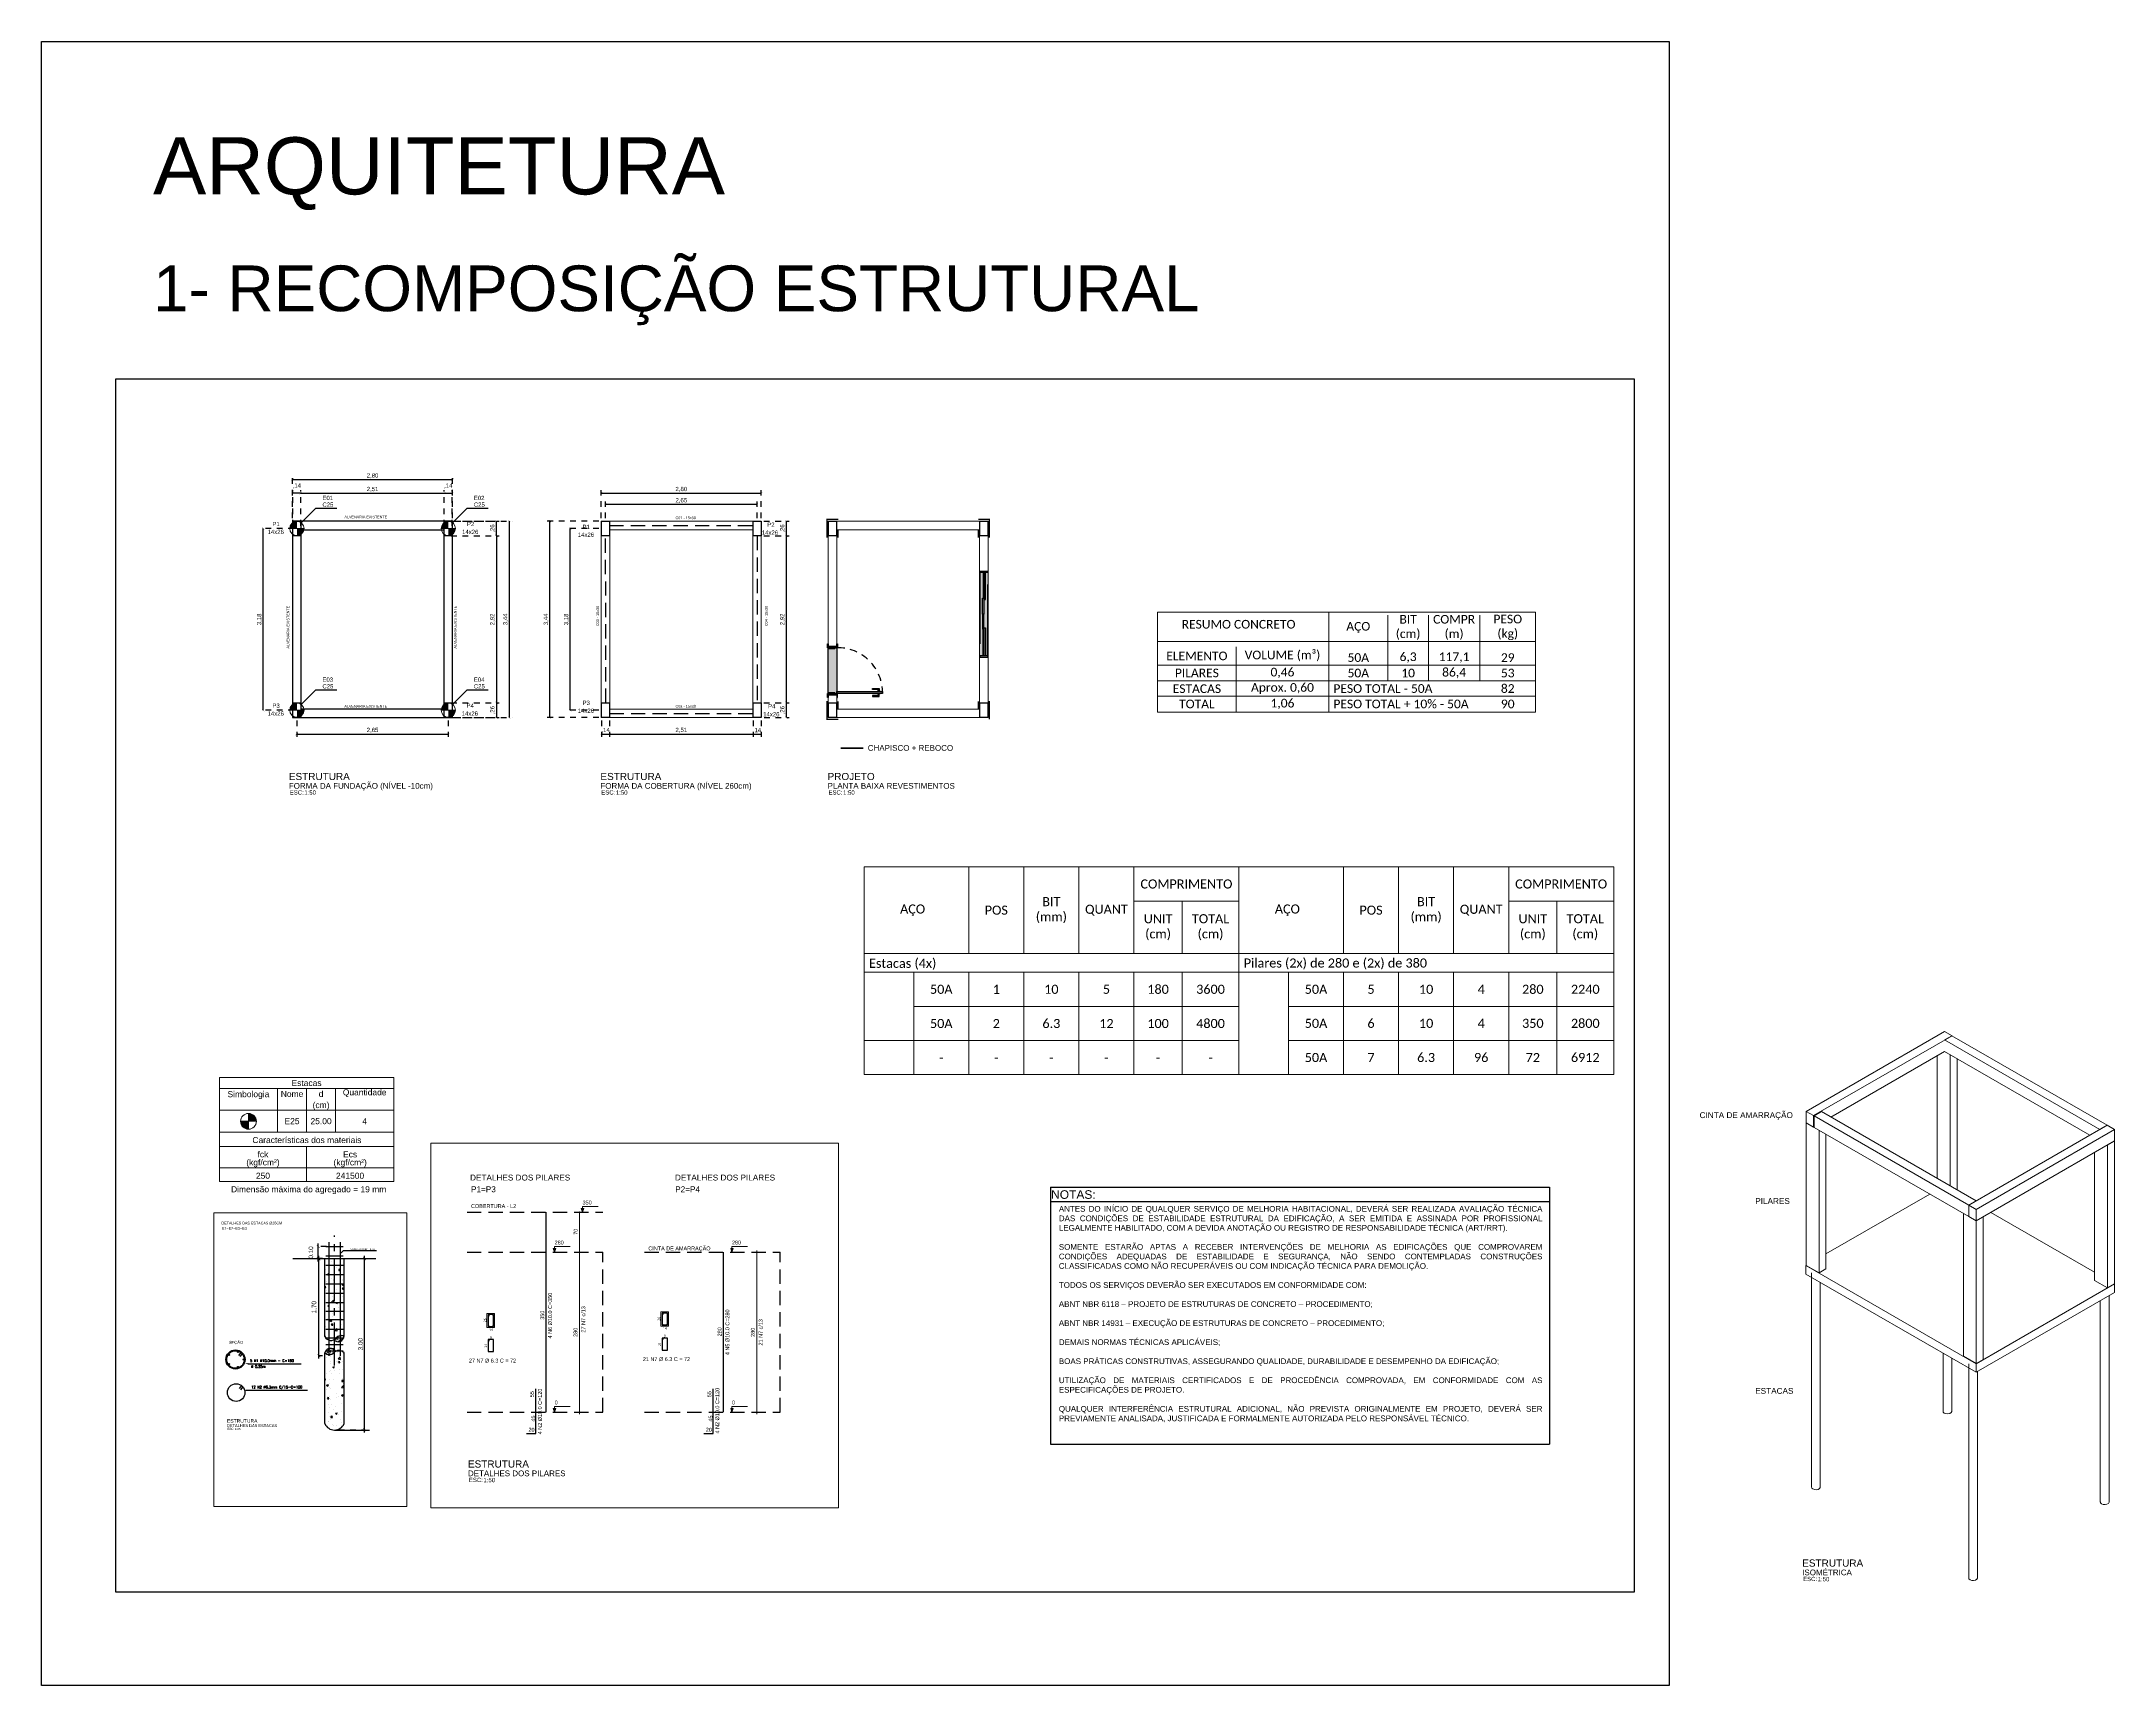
# Model space of a CAD drawing. Header units: inches. Extents: x -396.7 to -360.4, y 4.9 to 33.7.
import ezdxf
from ezdxf import colors
from ezdxf.entities.mleader import LeaderData, LeaderLine
from ezdxf.enums import TextEntityAlignment as Align
from ezdxf.math import Vec2, Vec3

# ---------------------------------------------------------------- set-up
doc = ezdxf.new("R2010")
doc.units = ezdxf.units.IN
doc.header["$MEASUREMENT"] = 0
for name, pattern in [('CENTER2', [1.125, 0.75, -0.125, 0.125, -0.125]), ('DASHED2', [9.525, 6.35, -3.175]), ('DOT', [6.35, 0, -6.35]), ('HIDDEN', [0.375, 0.25, -0.125]), ('HIDDEN2', [0.1875, 0.125, -0.0625]), ('HIDDENX2', [19.05, 12.7, -6.35])]:
    doc.linetypes.add(name, pattern=pattern)
doc.layers.get('0').update_dxf_attribs({"color": 8})
doc.layers.get('DEFPOINTS').update_dxf_attribs({"lineweight": 0})
for name, color, linetype in [('.texto', 3, 'Continuous'), ('AR-ALV-CRT', 4, 'Continuous'), ('ARQ-ALV-COM', 251, 'Continuous'), ('ARQ-COTA-50', 1, 'Continuous'), ('ARQ-PIS', 1, 'Continuous'), ('ARQ-TXT-02', 2, 'Continuous'), ('ARQ-TXT-03', 3, 'Continuous'), ('ARQ-TXT-04', 4, 'Continuous'), ('ARQ-TXT-200', 2, 'Continuous'), ('ARQ-TXT-50', 2, 'Continuous'), ('ARQ-TXT-SMB', 4, 'Continuous'), ('Camada 1', 7, 'Continuous'), ('COTAS', 10, 'Continuous'), ('DETALHE_ESTACAS', 2, 'Continuous'), ('DIV', 9, 'Continuous'), ('DT-ARMADURA', 6, 'Continuous'), ('DT-ARMADURA_NEG', 6, 'Continuous'), ('DT-BARRAS_CORTE', 5, 'Continuous'), ('DT-TÍTULO', 3, 'Continuous'), ('ELE-VT3', 30, 'Continuous'), ('EST - Cotas', 152, 'Continuous'), ('FERRO', 5, 'Continuous'), ('FO-TEXTOS_1', 7, 'Continuous'), ('Texto', 3, 'Continuous'), ('TEXTO0', 7, 'Continuous')]:
    doc.layers.add(name, color=color, linetype=linetype)
for name, color, linetype, lineweight in [('AR-COTA', 1, 'Continuous', 0), ('Descrição da armadura', 7, 'Continuous', 5), ('DT-Cotas', 9, 'Continuous', 5), ('DT-Forma', 5, 'Continuous', 5), ('DT-TEXTOS', 2, 'Continuous', 20), ('EST- 1', 1, 'Continuous', 9), ('FO-Estacas dos blocos', 1, 'Continuous', 20), ('FO-Pilares', 4, 'Continuous', 30), ('LC-Estacas dos blocos', 1, 'Continuous', 20), ('LC-Tabelas', 1, 'Continuous', 20), ('LC-Textos', 3, 'Continuous', 20), ('Pilares estruturais', 7, 'Continuous', 9), ('Pisos', 7, 'Continuous', 9), ('QUAD_LIMITES', 2, 'Continuous', 0), ('Quadro estrutural', 7, 'Continuous', 9)]:
    doc.layers.add(name, color=color, linetype=linetype, lineweight=lineweight)
doc.layers.add('ARQ-AREA', color=255, linetype='Continuous', plot=False)
doc.styles.add('Arial', font='ARIALUNI.ttf')
doc.styles.add('Codhab', font='')
doc.styles.add('MÉDIO', font='arial.ttf', dxfattribs={"height": 0.13})
doc.styles.add('PADRAO_TXT', font='romans.shx')
doc.styles.get("Standard").update_dxf_attribs({"font": 'arial.ttf'})
doc.styles.add('Swiss LT', font='swissl.ttf')
doc.styles.add('T3', font='arial.ttf')
doc.styles.get('Codhab').set_extended_font_data('Roboto')
doc.dimstyles.new('COD-ARQ-50', dxfattribs={"dimtxt": 0.075, "dimasz": 0.0375, "dimexe": 0.05, "dimexo": 0.05, "dimgap": 0.02, "dimtad": 1, "dimzin": 4, "dimtxsty": 'T3', "dimblk": 'ARCHTICK', "dimcen": 0, "dimclrd": 1, "dimclre": 2, "dimclrt": 2, "dimazin": 0, "dimtfac": 1, "dimtmove": 2, "dimatfit": 3, "dimldrblk": 'DOT', "dimfxl": 0.4, "dimtolj": 1, "dimarcsym": 0})
doc.dimstyles.new('CODHAB-1-50', dxfattribs={"dimtxt": 0.08, "dimasz": 0.05, "dimexe": 0.01, "dimexo": 0.04, "dimgap": 0.03, "dimtad": 1, "dimzin": 4, "dimtxsty": 'Arial', "dimblk": 'ARCHTICK', "dimcen": 0, "dimdle": 0.05, "dimclrd": 1, "dimclre": 2, "dimclrt": 2, "dimadec": 0, "dimazin": 0, "dimtfac": 1, "dimtmove": 2, "dimatfit": 3, "dimfxl": 0.4, "dimtolj": 1, "dimarcsym": 0})

# ---------------------------------------------------------------- blocks, each defined once
blk = doc.blocks.new('estaca25')
at = {"layer": 'LC-Estacas dos blocos', "linetype": 'Continuous'}
for points in [[(3055.408, 2354.832), (3055.441, 2354.828), (3055.441, 2354.953), (3055.316, 2354.953), (3055.32, 2354.92), (3055.332, 2354.89), (3055.352, 2354.864), (3055.378, 2354.844), (3055.408, 2354.832)], [(3055.561, 2354.985), (3055.549, 2355.015), (3055.529, 2355.041), (3055.503, 2355.061), (3055.473, 2355.073), (3055.441, 2355.078), (3055.441, 2354.953), (3055.566, 2354.953), (3055.561, 2354.985)]]:
    blk.add_hatch(color=256, dxfattribs=at).paths.add_polyline_path(points)
at = {"layer": 'FO-Estacas dos blocos'}
blk.add_circle((3055.441, 2354.953), 0.125, dxfattribs=at)
at = {"layer": 'LC-Estacas dos blocos'}
blk.add_line((3055.441, 2354.828), (3055.441, 2355.078), dxfattribs=at)
blk = doc.blocks.new('_ArchTick')
at = {"color": 0, "linetype": 'ByBlock', "const_width": 0.15}
blk.add_lwpolyline([(-0.5, -0.5), (0.5, 0.5)], dxfattribs=at)
blk = doc.blocks.new('*D530')
at = {"layer": 'AR-COTA', "color": 2, "linetype": 'DOT', "lineweight": -2, "ltscale": 0.00375, "transparency": 16777216}
for p, q in [((-392.216, 21.786), (-392.216, 21.499)), ((-389.566, 21.786), (-389.566, 21.499))]:
    blk.add_line(p, q, dxfattribs=at)
at = {"layer": 'AR-COTA', "color": 1, "lineweight": -2, "ltscale": 0.00375, "transparency": 16777216}
blk.add_line((-392.216, 21.549), (-389.566, 21.549), dxfattribs=at)
at = {"layer": 'DEFPOINTS', "color": 0, "ltscale": 0.00375, "transparency": 16777216}
for p in [(-392.216, 21.836), (-389.566, 21.836), (-389.566, 21.549)]:
    blk.add_point(p, dxfattribs=at)
at = {"layer": 'AR-COTA', "color": 1, "lineweight": -2, "ltscale": 0.00375, "transparency": 16777216, "xscale": 0.0375, "yscale": 0.0375, "zscale": 0.0375, "rotation": 180}
blk.add_blockref('_ArchTick', (-392.216, 21.549), dxfattribs=at)
at = {"layer": 'AR-COTA', "color": 1, "lineweight": -2, "ltscale": 0.00375, "transparency": 16777216, "xscale": 0.0375, "yscale": 0.0375, "zscale": 0.0375}
blk.add_blockref('_ArchTick', (-389.566, 21.549), dxfattribs=at)
at = {"layer": 'AR-COTA', "color": 2, "ltscale": 0.00375, "transparency": 16777216, "insert": (-390.891, 21.614), "char_height": 0.075, "attachment_point": 5, "style": 'T3'}
blk.add_mtext('\\A1;2,65', dxfattribs=at)
blk = doc.blocks.new('_Dot')
at = {"color": 0, "linetype": 'ByBlock', "lineweight": -2}
blk.add_line((-0.5, 0), (-1, 0), dxfattribs=at)
at = {"color": 0, "linetype": 'ByBlock', "const_width": 0.5}
blk.add_lwpolyline([(-0.25, 0, 1), (0.25, 0, 1)], format="xyb", close=True, dxfattribs=at)
blk = doc.blocks.new('*D531')
at = {"layer": 'AR-COTA', "color": 2, "linetype": 'DOT', "lineweight": -2, "ltscale": 0.00375, "transparency": 16777216}
for p, q in [((-392.266, 25.146), (-392.854, 25.146)), ((-392.266, 21.966), (-392.854, 21.966))]:
    blk.add_line(p, q, dxfattribs=at)
at = {"layer": 'AR-COTA', "color": 1, "lineweight": -2, "ltscale": 0.00375, "transparency": 16777216}
blk.add_line((-392.804, 21.966), (-392.804, 25.146), dxfattribs=at)
at = {"layer": 'DEFPOINTS', "color": 0, "ltscale": 0.00375, "transparency": 16777216}
for p in [(-392.804, 25.146), (-392.216, 25.146), (-392.216, 21.966)]:
    blk.add_point(p, dxfattribs=at)
at = {"layer": 'AR-COTA', "color": 1, "lineweight": -2, "ltscale": 0.00375, "transparency": 16777216, "xscale": 0.0375, "yscale": 0.0375, "zscale": 0.0375}
for p, rotation in [((-392.804, 25.146), 90), ((-392.804, 21.966), 270)]:
    blk.add_blockref('_ArchTick', p, dxfattribs=dict(at, rotation=rotation))
at = {"layer": 'AR-COTA', "color": 2, "ltscale": 0.00375, "transparency": 16777216, "insert": (-392.869, 23.556), "char_height": 0.075, "attachment_point": 5, "rotation": 90, "style": 'T3'}
blk.add_mtext('\\A1;3,18', dxfattribs=at)
blk = doc.blocks.new('*D532')
at = {"layer": 'AR-COTA', "color": 2, "linetype": 'DOT', "lineweight": -2, "ltscale": 0.00375, "transparency": 16777216}
for p, q in [((-392.146, 25.196), (-392.146, 25.816)), ((-389.636, 25.196), (-389.636, 25.816))]:
    blk.add_line(p, q, dxfattribs=at)
at = {"layer": 'AR-COTA', "color": 1, "lineweight": -2, "ltscale": 0.00375, "transparency": 16777216}
blk.add_line((-392.146, 25.766), (-389.636, 25.766), dxfattribs=at)
at = {"layer": 'DEFPOINTS', "color": 0, "ltscale": 0.00375, "transparency": 16777216}
for p in [(-389.636, 25.766), (-392.146, 25.146), (-389.636, 25.146)]:
    blk.add_point(p, dxfattribs=at)
at = {"layer": 'AR-COTA', "color": 1, "lineweight": -2, "ltscale": 0.00375, "transparency": 16777216, "xscale": 0.0375, "yscale": 0.0375, "zscale": 0.0375, "rotation": 180}
blk.add_blockref('_ArchTick', (-392.146, 25.766), dxfattribs=at)
at = {"layer": 'AR-COTA', "color": 1, "lineweight": -2, "ltscale": 0.00375, "transparency": 16777216, "xscale": 0.0375, "yscale": 0.0375, "zscale": 0.0375}
blk.add_blockref('_ArchTick', (-389.636, 25.766), dxfattribs=at)
at = {"layer": 'AR-COTA', "color": 2, "ltscale": 0.00375, "transparency": 16777216, "insert": (-390.891, 25.831), "char_height": 0.075, "attachment_point": 5, "style": 'T3'}
blk.add_mtext('\\A1;2,51', dxfattribs=at)
blk = doc.blocks.new('*D533')
at = {"layer": 'AR-COTA', "color": 2, "linetype": 'DOT', "lineweight": -2, "ltscale": 0.00375, "transparency": 16777216}
for p, q in [((-389.516, 25.016), (-388.673, 25.016)), ((-389.516, 22.096), (-388.673, 22.096))]:
    blk.add_line(p, q, dxfattribs=at)
at = {"layer": 'AR-COTA', "color": 1, "lineweight": -2, "ltscale": 0.00375, "transparency": 16777216}
blk.add_line((-388.723, 25.016), (-388.723, 22.096), dxfattribs=at)
at = {"layer": 'DEFPOINTS', "color": 0, "ltscale": 0.00375, "transparency": 16777216}
for p in [(-389.566, 25.016), (-389.566, 22.096), (-388.723, 22.096)]:
    blk.add_point(p, dxfattribs=at)
at = {"layer": 'AR-COTA', "color": 1, "lineweight": -2, "ltscale": 0.00375, "transparency": 16777216, "xscale": 0.0375, "yscale": 0.0375, "zscale": 0.0375}
for p, rotation in [((-388.723, 25.016), 90), ((-388.723, 22.096), 270)]:
    blk.add_blockref('_ArchTick', p, dxfattribs=dict(at, rotation=rotation))
at = {"layer": 'AR-COTA', "color": 2, "ltscale": 0.00375, "transparency": 16777216, "insert": (-388.788, 23.556), "char_height": 0.075, "attachment_point": 5, "rotation": 90, "style": 'T3'}
blk.add_mtext('\\A1;2,92', dxfattribs=at)
blk = doc.blocks.new('*D534')
at = {"layer": 'AR-COTA', "color": 2, "linetype": 'DOT', "lineweight": -2, "ltscale": 0.00375, "transparency": 16777216}
for p, q in [((-389.446, 25.276), (-388.446, 25.276)), ((-389.446, 21.836), (-388.446, 21.836))]:
    blk.add_line(p, q, dxfattribs=at)
at = {"layer": 'AR-COTA', "color": 1, "lineweight": -2, "ltscale": 0.00375, "transparency": 16777216}
blk.add_line((-388.496, 21.836), (-388.496, 25.276), dxfattribs=at)
at = {"layer": 'DEFPOINTS', "color": 0, "ltscale": 0.00375, "transparency": 16777216}
for p in [(-389.496, 25.276), (-388.496, 25.276), (-389.496, 21.836)]:
    blk.add_point(p, dxfattribs=at)
at = {"layer": 'AR-COTA', "color": 1, "lineweight": -2, "ltscale": 0.00375, "transparency": 16777216, "xscale": 0.0375, "yscale": 0.0375, "zscale": 0.0375}
for p, rotation in [((-388.496, 25.276), 90), ((-388.496, 21.836), 270)]:
    blk.add_blockref('_ArchTick', p, dxfattribs=dict(at, rotation=rotation))
at = {"layer": 'AR-COTA', "color": 2, "ltscale": 0.00375, "transparency": 16777216, "insert": (-388.561, 23.556), "char_height": 0.075, "attachment_point": 5, "rotation": 90, "style": 'T3'}
blk.add_mtext('\\A1;3,44', dxfattribs=at)
blk = doc.blocks.new('*U527')
at = {"layer": 'ARQ-TXT-02', "insert": (0.016, 0.158), "char_height": 0.075, "attachment_point": 1, "style": 'Arial'}
blk.add_mtext_dynamic_manual_height_columns('ESC:', width=0.00344, gutter_width=0.625, heights=[0], dxfattribs=at)
at = {"layer": 'ARQ-TXT-02', "style": 'Arial'}
blk.add_attdef('ESCALA', (0.271, 0.08), '', height=0.075, dxfattribs=at)
at = {"layer": 'ARQ-TXT-03', "style": 'Arial'}
blk.add_attdef('DESENHO', (0, 0.185), '', height=0.1, dxfattribs=at)
at = {"layer": 'ARQ-TXT-04', "style": 'Arial'}
blk.add_attdef('MATÉRIA', text='', height=0.125, dxfattribs=at).set_placement((0, 0.299), align=Align.BOTTOM_LEFT)
blk = doc.blocks.new('*U528')
at = {"layer": 'ARQ-TXT-02', "insert": (0.016, 0.158), "char_height": 0.075, "attachment_point": 1, "style": 'Arial'}
blk.add_mtext_dynamic_manual_height_columns('ESC:', width=0.00344, gutter_width=0.625, heights=[0], dxfattribs=at)
at = {"layer": 'ARQ-TXT-02', "style": 'Arial'}
blk.add_attdef('ESCALA', (0.271, 0.08), '', height=0.075, dxfattribs=at)
at = {"layer": 'ARQ-TXT-03', "style": 'Arial'}
blk.add_attdef('DESENHO', (0, 0.185), '', height=0.1, dxfattribs=at)
at = {"layer": 'ARQ-TXT-04', "style": 'Arial'}
blk.add_attdef('MATÉRIA', text='', height=0.125, dxfattribs=at).set_placement((0, 0.299), align=Align.BOTTOM_LEFT)
blk = doc.blocks.new('*D546')
at = {"layer": 'AR-COTA', "color": 2, "linetype": 'DOT', "lineweight": -2, "ltscale": 0.00375, "transparency": 16777216}
for p, q in [((-386.882, 21.786), (-386.882, 21.499)), ((-386.742, 21.786), (-386.742, 21.499))]:
    blk.add_line(p, q, dxfattribs=at)
at = {"layer": 'AR-COTA', "color": 1, "lineweight": -2, "ltscale": 0.00375, "transparency": 16777216}
blk.add_line((-386.882, 21.549), (-386.742, 21.549), dxfattribs=at)
at = {"layer": 'DEFPOINTS', "color": 0, "ltscale": 0.00375, "transparency": 16777216}
for p in [(-386.882, 21.836), (-386.742, 21.836), (-386.742, 21.549)]:
    blk.add_point(p, dxfattribs=at)
at = {"layer": 'AR-COTA', "color": 1, "lineweight": -2, "ltscale": 0.00375, "transparency": 16777216, "xscale": 0.0375, "yscale": 0.0375, "zscale": 0.0375, "rotation": 180}
blk.add_blockref('_ArchTick', (-386.882, 21.549), dxfattribs=at)
at = {"layer": 'AR-COTA', "color": 1, "lineweight": -2, "ltscale": 0.00375, "transparency": 16777216, "xscale": 0.0375, "yscale": 0.0375, "zscale": 0.0375}
blk.add_blockref('_ArchTick', (-386.742, 21.549), dxfattribs=at)
at = {"layer": 'AR-COTA', "color": 2, "ltscale": 0.00375, "transparency": 16777216, "insert": (-386.812, 21.613), "char_height": 0.075, "attachment_point": 5, "style": 'T3'}
blk.add_mtext('\\A1;,14', dxfattribs=at)
blk = doc.blocks.new('*D547')
at = {"layer": 'AR-COTA', "color": 2, "linetype": 'DOT', "lineweight": -2, "ltscale": 0.00375, "transparency": 16777216}
for p, q in [((-386.742, 21.786), (-386.742, 21.499)), ((-384.232, 21.786), (-384.232, 21.499))]:
    blk.add_line(p, q, dxfattribs=at)
at = {"layer": 'AR-COTA', "color": 1, "lineweight": -2, "ltscale": 0.00375, "transparency": 16777216}
blk.add_line((-386.742, 21.549), (-384.232, 21.549), dxfattribs=at)
at = {"layer": 'DEFPOINTS', "color": 0, "ltscale": 0.00375, "transparency": 16777216}
for p in [(-386.742, 21.836), (-384.232, 21.836), (-384.232, 21.549)]:
    blk.add_point(p, dxfattribs=at)
at = {"layer": 'AR-COTA', "color": 1, "lineweight": -2, "ltscale": 0.00375, "transparency": 16777216, "xscale": 0.0375, "yscale": 0.0375, "zscale": 0.0375, "rotation": 180}
blk.add_blockref('_ArchTick', (-386.742, 21.549), dxfattribs=at)
at = {"layer": 'AR-COTA', "color": 1, "lineweight": -2, "ltscale": 0.00375, "transparency": 16777216, "xscale": 0.0375, "yscale": 0.0375, "zscale": 0.0375}
blk.add_blockref('_ArchTick', (-384.232, 21.549), dxfattribs=at)
at = {"layer": 'AR-COTA', "color": 2, "ltscale": 0.00375, "transparency": 16777216, "insert": (-385.487, 21.614), "char_height": 0.075, "attachment_point": 5, "style": 'T3'}
blk.add_mtext('\\A1;2,51', dxfattribs=at)
blk = doc.blocks.new('*D548')
at = {"layer": 'AR-COTA', "color": 2, "linetype": 'DOT', "lineweight": -2, "ltscale": 0.00375, "transparency": 16777216}
for p, q in [((-384.232, 21.786), (-384.232, 21.499)), ((-384.092, 21.786), (-384.092, 21.499))]:
    blk.add_line(p, q, dxfattribs=at)
at = {"layer": 'AR-COTA', "color": 1, "lineweight": -2, "ltscale": 0.00375, "transparency": 16777216}
blk.add_line((-384.232, 21.549), (-384.092, 21.549), dxfattribs=at)
at = {"layer": 'DEFPOINTS', "color": 0, "ltscale": 0.00375, "transparency": 16777216}
for p in [(-384.232, 21.836), (-384.092, 21.836), (-384.092, 21.549)]:
    blk.add_point(p, dxfattribs=at)
at = {"layer": 'AR-COTA', "color": 1, "lineweight": -2, "ltscale": 0.00375, "transparency": 16777216, "xscale": 0.0375, "yscale": 0.0375, "zscale": 0.0375, "rotation": 180}
blk.add_blockref('_ArchTick', (-384.232, 21.549), dxfattribs=at)
at = {"layer": 'AR-COTA', "color": 1, "lineweight": -2, "ltscale": 0.00375, "transparency": 16777216, "xscale": 0.0375, "yscale": 0.0375, "zscale": 0.0375}
blk.add_blockref('_ArchTick', (-384.092, 21.549), dxfattribs=at)
at = {"layer": 'AR-COTA', "color": 2, "ltscale": 0.00375, "transparency": 16777216, "insert": (-384.162, 21.612), "char_height": 0.075, "attachment_point": 5, "style": 'T3'}
blk.add_mtext('\\A1;,14', dxfattribs=at)
blk = doc.blocks.new('*D535')
at = {"layer": 'AR-COTA', "color": 2, "linetype": 'DOT', "lineweight": -2, "ltscale": 0.00375, "transparency": 16777216}
for p, q in [((-386.932, 25.146), (-387.482, 25.146)), ((-386.932, 21.966), (-387.482, 21.966))]:
    blk.add_line(p, q, dxfattribs=at)
at = {"layer": 'AR-COTA', "color": 1, "lineweight": -2, "ltscale": 0.00375, "transparency": 16777216}
blk.add_line((-387.432, 21.966), (-387.432, 25.146), dxfattribs=at)
at = {"layer": 'DEFPOINTS', "color": 0, "ltscale": 0.00375, "transparency": 16777216}
for p in [(-387.432, 25.146), (-386.882, 25.146), (-386.882, 21.966)]:
    blk.add_point(p, dxfattribs=at)
at = {"layer": 'AR-COTA', "color": 1, "lineweight": -2, "ltscale": 0.00375, "transparency": 16777216, "xscale": 0.0375, "yscale": 0.0375, "zscale": 0.0375}
for p, rotation in [((-387.432, 25.146), 90), ((-387.432, 21.966), 270)]:
    blk.add_blockref('_ArchTick', p, dxfattribs=dict(at, rotation=rotation))
at = {"layer": 'AR-COTA', "color": 2, "ltscale": 0.00375, "transparency": 16777216, "insert": (-387.497, 23.556), "char_height": 0.075, "attachment_point": 5, "rotation": 90, "style": 'T3'}
blk.add_mtext('\\A1;3,18', dxfattribs=at)
blk = doc.blocks.new('*D549')
at = {"layer": 'AR-COTA', "color": 2, "linetype": 'DOT', "lineweight": -2, "ltscale": 0.00375, "transparency": 16777216}
for p, q in [((-386.932, 25.276), (-387.836, 25.276)), ((-386.932, 21.836), (-387.836, 21.836))]:
    blk.add_line(p, q, dxfattribs=at)
at = {"layer": 'AR-COTA', "color": 1, "lineweight": -2, "ltscale": 0.00375, "transparency": 16777216}
blk.add_line((-387.786, 21.836), (-387.786, 25.276), dxfattribs=at)
at = {"layer": 'DEFPOINTS', "color": 0, "ltscale": 0.00375, "transparency": 16777216}
for p in [(-387.786, 25.276), (-386.882, 25.276), (-386.882, 21.836)]:
    blk.add_point(p, dxfattribs=at)
at = {"layer": 'AR-COTA', "color": 1, "lineweight": -2, "ltscale": 0.00375, "transparency": 16777216, "xscale": 0.0375, "yscale": 0.0375, "zscale": 0.0375}
for p, rotation in [((-387.786, 25.276), 90), ((-387.786, 21.836), 270)]:
    blk.add_blockref('_ArchTick', p, dxfattribs=dict(at, rotation=rotation))
at = {"layer": 'AR-COTA', "color": 2, "ltscale": 0.00375, "transparency": 16777216, "insert": (-387.851, 23.556), "char_height": 0.075, "attachment_point": 5, "rotation": 90, "style": 'T3'}
blk.add_mtext('\\A1;3,44', dxfattribs=at)
blk = doc.blocks.new('*D550')
at = {"layer": 'AR-COTA', "color": 2, "linetype": 'DOT', "lineweight": -2, "ltscale": 0.00375, "transparency": 16777216}
for p, q in [((-386.812, 25.326), (-386.812, 25.62)), ((-384.162, 25.326), (-384.162, 25.62))]:
    blk.add_line(p, q, dxfattribs=at)
at = {"layer": 'AR-COTA', "color": 1, "lineweight": -2, "ltscale": 0.00375, "transparency": 16777216}
blk.add_line((-386.812, 25.57), (-384.162, 25.57), dxfattribs=at)
at = {"layer": 'DEFPOINTS', "color": 0, "ltscale": 0.00375, "transparency": 16777216}
for p in [(-384.162, 25.57), (-386.812, 25.276), (-384.162, 25.276)]:
    blk.add_point(p, dxfattribs=at)
at = {"layer": 'AR-COTA', "color": 1, "lineweight": -2, "ltscale": 0.00375, "transparency": 16777216, "xscale": 0.0375, "yscale": 0.0375, "zscale": 0.0375, "rotation": 180}
blk.add_blockref('_ArchTick', (-386.812, 25.57), dxfattribs=at)
at = {"layer": 'AR-COTA', "color": 1, "lineweight": -2, "ltscale": 0.00375, "transparency": 16777216, "xscale": 0.0375, "yscale": 0.0375, "zscale": 0.0375}
blk.add_blockref('_ArchTick', (-384.162, 25.57), dxfattribs=at)
at = {"layer": 'AR-COTA', "color": 2, "ltscale": 0.00375, "transparency": 16777216, "insert": (-385.487, 25.635), "char_height": 0.075, "attachment_point": 5, "style": 'T3'}
blk.add_mtext('\\A1;2,65', dxfattribs=at)
blk = doc.blocks.new('*D551')
at = {"layer": 'AR-COTA', "color": 2, "linetype": 'DOT', "lineweight": -2, "ltscale": 0.00375, "transparency": 16777216}
for p, q in [((-386.887, 25.326), (-386.887, 25.816)), ((-384.087, 25.326), (-384.087, 25.816))]:
    blk.add_line(p, q, dxfattribs=at)
at = {"layer": 'AR-COTA', "color": 1, "lineweight": -2, "ltscale": 0.00375, "transparency": 16777216}
blk.add_line((-386.887, 25.766), (-384.087, 25.766), dxfattribs=at)
at = {"layer": 'DEFPOINTS', "color": 0, "ltscale": 0.00375, "transparency": 16777216}
for p in [(-384.087, 25.766), (-386.887, 25.276), (-384.087, 25.276)]:
    blk.add_point(p, dxfattribs=at)
at = {"layer": 'AR-COTA', "color": 1, "lineweight": -2, "ltscale": 0.00375, "transparency": 16777216, "xscale": 0.0375, "yscale": 0.0375, "zscale": 0.0375, "rotation": 180}
blk.add_blockref('_ArchTick', (-386.887, 25.766), dxfattribs=at)
at = {"layer": 'AR-COTA', "color": 1, "lineweight": -2, "ltscale": 0.00375, "transparency": 16777216, "xscale": 0.0375, "yscale": 0.0375, "zscale": 0.0375}
blk.add_blockref('_ArchTick', (-384.087, 25.766), dxfattribs=at)
at = {"layer": 'AR-COTA', "color": 2, "ltscale": 0.00375, "transparency": 16777216, "insert": (-385.487, 25.831), "char_height": 0.075, "attachment_point": 5, "style": 'T3'}
blk.add_mtext('\\A1;2,80', dxfattribs=at)
blk = doc.blocks.new('*D536')
at = {"layer": 'AR-COTA', "color": 2, "linetype": 'DOT', "lineweight": -2, "ltscale": 0.00375, "transparency": 16777216}
for p, q in [((-384.042, 25.016), (-383.598, 25.016)), ((-384.042, 22.096), (-383.598, 22.096))]:
    blk.add_line(p, q, dxfattribs=at)
at = {"layer": 'AR-COTA', "color": 1, "lineweight": -2, "ltscale": 0.00375, "transparency": 16777216}
blk.add_line((-383.648, 22.096), (-383.648, 25.016), dxfattribs=at)
at = {"layer": 'DEFPOINTS', "color": 0, "ltscale": 0.00375, "transparency": 16777216}
for p in [(-384.092, 25.016), (-383.648, 25.016), (-384.092, 22.096)]:
    blk.add_point(p, dxfattribs=at)
at = {"layer": 'AR-COTA', "color": 1, "lineweight": -2, "ltscale": 0.00375, "transparency": 16777216, "xscale": 0.0375, "yscale": 0.0375, "zscale": 0.0375}
for p, rotation in [((-383.648, 25.016), 90), ((-383.648, 22.096), 270)]:
    blk.add_blockref('_ArchTick', p, dxfattribs=dict(at, rotation=rotation))
at = {"layer": 'AR-COTA', "color": 2, "ltscale": 0.00375, "transparency": 16777216, "insert": (-383.713, 23.556), "char_height": 0.075, "attachment_point": 5, "rotation": 90, "style": 'T3'}
blk.add_mtext('\\A1;2,92', dxfattribs=at)
blk = doc.blocks.new('*D537')
at = {"layer": 'AR-COTA', "color": 2, "linetype": 'DOT', "lineweight": -2, "ltscale": 0.00375, "transparency": 16777216}
for p, q in [((-389.516, 25.276), (-388.673, 25.276)), ((-389.516, 25.016), (-388.673, 25.016))]:
    blk.add_line(p, q, dxfattribs=at)
at = {"layer": 'AR-COTA', "color": 1, "lineweight": -2, "ltscale": 0.00375, "transparency": 16777216}
blk.add_line((-388.723, 25.016), (-388.723, 25.276), dxfattribs=at)
at = {"layer": 'DEFPOINTS', "color": 0, "ltscale": 0.00375, "transparency": 16777216}
for p in [(-389.566, 25.276), (-388.723, 25.276), (-389.566, 25.016)]:
    blk.add_point(p, dxfattribs=at)
at = {"layer": 'AR-COTA', "color": 1, "lineweight": -2, "ltscale": 0.00375, "transparency": 16777216, "xscale": 0.0375, "yscale": 0.0375, "zscale": 0.0375}
for p, rotation in [((-388.723, 25.276), 90), ((-388.723, 25.016), 270)]:
    blk.add_blockref('_ArchTick', p, dxfattribs=dict(at, rotation=rotation))
at = {"layer": 'AR-COTA', "color": 2, "ltscale": 0.00375, "transparency": 16777216, "insert": (-388.788, 25.146), "char_height": 0.075, "attachment_point": 5, "rotation": 90, "style": 'T3'}
blk.add_mtext('\\A1;,26', dxfattribs=at)
blk = doc.blocks.new('*D538')
at = {"layer": 'AR-COTA', "color": 2, "linetype": 'DOT', "lineweight": -2, "ltscale": 0.00375, "transparency": 16777216}
for p, q in [((-392.286, 25.196), (-392.286, 25.816)), ((-392.146, 25.196), (-392.146, 25.816))]:
    blk.add_line(p, q, dxfattribs=at)
at = {"layer": 'AR-COTA', "color": 1, "lineweight": -2, "ltscale": 0.00375, "transparency": 16777216}
blk.add_line((-392.146, 25.766), (-392.286, 25.766), dxfattribs=at)
at = {"layer": 'DEFPOINTS', "color": 0, "ltscale": 0.00375, "transparency": 16777216}
for p in [(-392.286, 25.766), (-392.286, 25.146), (-392.146, 25.146)]:
    blk.add_point(p, dxfattribs=at)
at = {"layer": 'AR-COTA', "color": 1, "lineweight": -2, "ltscale": 0.00375, "transparency": 16777216, "xscale": 0.0375, "yscale": 0.0375, "zscale": 0.0375, "rotation": 180}
blk.add_blockref('_ArchTick', (-392.286, 25.766), dxfattribs=at)
at = {"layer": 'AR-COTA', "color": 1, "lineweight": -2, "ltscale": 0.00375, "transparency": 16777216, "xscale": 0.0375, "yscale": 0.0375, "zscale": 0.0375}
blk.add_blockref('_ArchTick', (-392.146, 25.766), dxfattribs=at)
at = {"layer": 'AR-COTA', "color": 2, "ltscale": 0.00375, "transparency": 16777216, "insert": (-392.216, 25.891), "char_height": 0.075, "attachment_point": 5, "style": 'T3'}
blk.add_mtext('\\A1;,14', dxfattribs=at)
blk = doc.blocks.new('*D539')
at = {"layer": 'AR-COTA', "color": 2, "linetype": 'DOT', "lineweight": -2, "ltscale": 0.00375, "transparency": 16777216}
for p, q in [((-389.636, 25.196), (-389.636, 25.816)), ((-389.496, 25.196), (-389.496, 25.816))]:
    blk.add_line(p, q, dxfattribs=at)
at = {"layer": 'AR-COTA', "color": 1, "lineweight": -2, "ltscale": 0.00375, "transparency": 16777216}
blk.add_line((-389.636, 25.766), (-389.496, 25.766), dxfattribs=at)
at = {"layer": 'DEFPOINTS', "color": 0, "ltscale": 0.00375, "transparency": 16777216}
for p in [(-389.496, 25.766), (-389.636, 25.146), (-389.496, 25.146)]:
    blk.add_point(p, dxfattribs=at)
at = {"layer": 'AR-COTA', "color": 1, "lineweight": -2, "ltscale": 0.00375, "transparency": 16777216, "xscale": 0.0375, "yscale": 0.0375, "zscale": 0.0375, "rotation": 180}
blk.add_blockref('_ArchTick', (-389.636, 25.766), dxfattribs=at)
at = {"layer": 'AR-COTA', "color": 1, "lineweight": -2, "ltscale": 0.00375, "transparency": 16777216, "xscale": 0.0375, "yscale": 0.0375, "zscale": 0.0375}
blk.add_blockref('_ArchTick', (-389.496, 25.766), dxfattribs=at)
at = {"layer": 'AR-COTA', "color": 2, "ltscale": 0.00375, "transparency": 16777216, "insert": (-389.566, 25.891), "char_height": 0.075, "attachment_point": 5, "style": 'T3'}
blk.add_mtext('\\A1;,14', dxfattribs=at)
blk = doc.blocks.new('*D552')
at = {"layer": 'AR-COTA', "color": 2, "linetype": 'DOT', "lineweight": -2, "ltscale": 0.00375, "transparency": 16777216}
for p, q in [((-384.042, 25.276), (-383.598, 25.276)), ((-384.042, 25.016), (-383.598, 25.016))]:
    blk.add_line(p, q, dxfattribs=at)
at = {"layer": 'AR-COTA', "color": 1, "lineweight": -2, "ltscale": 0.00375, "transparency": 16777216}
blk.add_line((-383.648, 25.016), (-383.648, 25.276), dxfattribs=at)
at = {"layer": 'DEFPOINTS', "color": 0, "ltscale": 0.00375, "transparency": 16777216}
for p in [(-384.092, 25.276), (-383.648, 25.276), (-384.092, 25.016)]:
    blk.add_point(p, dxfattribs=at)
at = {"layer": 'AR-COTA', "color": 1, "lineweight": -2, "ltscale": 0.00375, "transparency": 16777216, "xscale": 0.0375, "yscale": 0.0375, "zscale": 0.0375}
for p, rotation in [((-383.648, 25.276), 90), ((-383.648, 25.016), 270)]:
    blk.add_blockref('_ArchTick', p, dxfattribs=dict(at, rotation=rotation))
at = {"layer": 'AR-COTA', "color": 2, "ltscale": 0.00375, "transparency": 16777216, "insert": (-383.713, 25.146), "char_height": 0.075, "attachment_point": 5, "rotation": 90, "style": 'T3'}
blk.add_mtext('\\A1;,26', dxfattribs=at)
blk = doc.blocks.new('*D540')
at = {"layer": 'AR-COTA', "color": 2, "linetype": 'DOT', "lineweight": -2, "ltscale": 0.00375, "transparency": 16777216}
for p, q in [((-384.042, 22.096), (-383.598, 22.096)), ((-384.037, 21.836), (-383.598, 21.836))]:
    blk.add_line(p, q, dxfattribs=at)
at = {"layer": 'AR-COTA', "color": 1, "lineweight": -2, "ltscale": 0.00375, "transparency": 16777216}
blk.add_line((-383.648, 21.836), (-383.648, 22.096), dxfattribs=at)
at = {"layer": 'DEFPOINTS', "color": 0, "ltscale": 0.00375, "transparency": 16777216}
for p in [(-384.092, 22.096), (-384.087, 21.836), (-383.648, 22.096)]:
    blk.add_point(p, dxfattribs=at)
at = {"layer": 'AR-COTA', "color": 1, "lineweight": -2, "ltscale": 0.00375, "transparency": 16777216, "xscale": 0.0375, "yscale": 0.0375, "zscale": 0.0375}
for p, rotation in [((-383.648, 22.096), 90), ((-383.648, 21.836), 270)]:
    blk.add_blockref('_ArchTick', p, dxfattribs=dict(at, rotation=rotation))
at = {"layer": 'AR-COTA', "color": 2, "ltscale": 0.00375, "transparency": 16777216, "insert": (-383.713, 21.966), "char_height": 0.075, "attachment_point": 5, "rotation": 90, "style": 'T3'}
blk.add_mtext('\\A1;,26', dxfattribs=at)
blk = doc.blocks.new('*D541')
at = {"layer": 'AR-COTA', "color": 2, "linetype": 'DOT', "lineweight": -2, "ltscale": 0.01, "transparency": 16777216}
for p, q in [((-391.929, 12.367), (-391.831, 12.367)), ((-391.697, 12.582), (-391.851, 12.582))]:
    blk.add_line(p, q, dxfattribs=at)
at = {"layer": 'AR-COTA', "color": 1, "lineweight": -2, "ltscale": 0.01, "transparency": 16777216}
blk.add_line((-391.841, 12.317), (-391.841, 12.632), dxfattribs=at)
at = {"layer": 'DEFPOINTS', "color": 0, "ltscale": 0.01, "transparency": 16777216}
for p in [(-391.969, 12.367), (-391.841, 12.582), (-391.657, 12.582)]:
    blk.add_point(p, dxfattribs=at)
at = {"layer": 'AR-COTA', "color": 1, "lineweight": -2, "ltscale": 0.01, "transparency": 16777216, "xscale": 0.05, "yscale": 0.05, "zscale": 0.05}
for p, rotation in [((-391.841, 12.582), 90), ((-391.841, 12.367), 270)]:
    blk.add_blockref('_ArchTick', p, dxfattribs=dict(at, rotation=rotation))
at = {"layer": 'AR-COTA', "color": 2, "ltscale": 0.01, "transparency": 16777216, "insert": (-391.97, 12.475), "char_height": 0.08, "attachment_point": 5, "rotation": 90, "style": 'Arial'}
blk.add_mtext('\\A1;0.10', dxfattribs=at)
blk = doc.blocks.new('*D542')
at = {"layer": 'AR-COTA', "color": 1, "lineweight": -2, "ltscale": 0.01, "transparency": 16777216}
blk.add_line((-391.031, 9.322), (-391.031, 12.417), dxfattribs=at)
at = {"layer": 'AR-COTA', "color": 2, "linetype": 'DOT', "lineweight": -2, "ltscale": 0.01, "transparency": 16777216}
for p, q in [((-391.021, 12.367), (-391.021, 12.367)), ((-391.484, 9.372), (-391.021, 9.372))]:
    blk.add_line(p, q, dxfattribs=at)
at = {"layer": 'DEFPOINTS', "color": 0, "ltscale": 0.01, "transparency": 16777216}
for p in [(-391.061, 12.367), (-391.031, 12.367), (-391.524, 9.372)]:
    blk.add_point(p, dxfattribs=at)
at = {"layer": 'AR-COTA', "color": 1, "lineweight": -2, "ltscale": 0.01, "transparency": 16777216, "xscale": 0.05, "yscale": 0.05, "zscale": 0.05}
for p, rotation in [((-391.031, 12.367), 90), ((-391.031, 9.372), 270)]:
    blk.add_blockref('_ArchTick', p, dxfattribs=dict(at, rotation=rotation))
at = {"layer": 'AR-COTA', "color": 2, "ltscale": 0.01, "transparency": 16777216, "insert": (-391.102, 10.87), "char_height": 0.08, "attachment_point": 5, "rotation": 90, "style": 'Arial'}
blk.add_mtext('\\A1;3.00', dxfattribs=at)
blk = doc.blocks.new('*X521')
at = {"color": 0}
for p, q in [((24.67, 14.48), (24.67, 14.48)), ((24.97, 13.34), (24.97, 13.34)), ((25, 14), (25, 14)), ((25.01, 13.37), (25.01, 13.37)), ((25.02, 14.67), (25.02, 14.67)), ((25.04, 14.53), (25.04, 14.53)), ((25.04, 14.09), (25.04, 14.09)), ((25.19, 13.68), (25.33, 13.74)), ((25.19, 13.68), (25.29, 13.61)), ((25.29, 13.61), (25.33, 13.74)), ((25.35, 13.41), (25.35, 13.41)), ((25.52, 14.1), (25.52, 14.1)), ((25.54, 14.16), (25.54, 14.16)), ((25.57, 14.88), (25.57, 14.88)), ((25.63, 14.33), (25.78, 14.49)), ((25.63, 14.33), (25.8, 14.3)), ((25.64, 14.04), (25.73, 14.15)), ((25.64, 14.04), (25.76, 14.03)), ((25.76, 14.03), (25.73, 14.15)), ((25.74, 14.44), (25.74, 14.44)), ((25.77, 13.47), (25.77, 13.47)), ((25.8, 14.3), (25.78, 14.49)), ((25.98, 13.47), (25.98, 13.47)), ((26.01, 14.13), (26.01, 14.13)), ((26.03, 14.8), (26.03, 14.8)), ((24.56, 12.75), (24.58, 12.77)), ((24.56, 12.65), (24.6, 12.65)), ((24.6, 12.65), (24.58, 12.77)), ((24.7, 13.19), (24.7, 13.19)), ((24.7, 12.23), (24.84, 12.29)), ((24.7, 12.23), (24.8, 12.16)), ((24.72, 11.89), (24.72, 11.89)), ((24.8, 12.16), (24.84, 12.29)), ((24.92, 12.01), (24.92, 12.01)), ((24.95, 12.67), (24.95, 12.67)), ((24.95, 12.4), (24.95, 12.4)), ((25.03, 12), (25.03, 12)), ((25.11, 13.2), (25.11, 13.2)), ((25.25, 12.68), (25.25, 12.68)), ((25.77, 13.14), (25.77, 13.14)), ((25.89, 12.05), (26.05, 12.21)), ((25.89, 12.05), (26.07, 12.02)), ((25.92, 12.53), (26.01, 12.65)), ((25.92, 12.53), (26.03, 12.52)), ((25.93, 12.13), (25.93, 12.13)), ((25.96, 12.8), (25.96, 12.8)), ((25.98, 12.06), (25.98, 12.06)), ((26.03, 12.52), (26.01, 12.65)), ((26.02, 12.35), (26.02, 12.35)), ((26.07, 12.02), (26.05, 12.21)), ((24.56, 11.37), (24.56, 11.37)), ((24.76, 11.15), (24.85, 11.27)), ((24.76, 11.15), (24.88, 11.14)), ((24.88, 11.14), (24.85, 11.27)), ((24.85, 10.01), (24.85, 10.01)), ((24.87, 10.67), (24.87, 10.67)), ((24.9, 11.34), (24.9, 11.34)), ((24.93, 10.48), (24.93, 10.48)), ((24.99, 11.11), (24.99, 11.11)), ((25.11, 10.66), (25.11, 10.66)), ((25.23, 10.31), (25.23, 10.31)), ((25.41, 9.98), (25.55, 10.03)), ((25.41, 9.98), (25.51, 9.91)), ((25.43, 10.54), (25.43, 10.54)), ((25.46, 11.27), (25.46, 11.27)), ((25.51, 11.56), (25.51, 11.56)), ((25.51, 9.91), (25.55, 10.03)), ((25.63, 11.33), (25.63, 11.33)), ((25.86, 10.14), (25.86, 10.14)), ((25.88, 10.8), (25.88, 10.8)), ((25.89, 11.43), (26.03, 11.48)), ((25.89, 11.43), (25.99, 11.36)), ((25.91, 11.47), (25.91, 11.47)), ((25.96, 11.33), (25.96, 11.33)), ((25.99, 11.36), (26.03, 11.48)), ((26.05, 11.06), (26.05, 11.06)), ((24.83, 9.34), (24.83, 9.34)), ((24.84, 9.29), (24.84, 9.29)), ((24.91, 9.75), (24.91, 9.75)), ((25.03, 9.47), (25.03, 9.47)), ((25.04, 9.65), (25.13, 9.77)), ((25.04, 9.65), (25.16, 9.64)), ((25.16, 9.64), (25.13, 9.77)), ((25.14, 9.07), (25.14, 9.07)), ((25.27, 9.02), (25.27, 9.02)), ((25.51, 9.03), (25.51, 9.03)), ((25.66, 9.85), (25.66, 9.85)), ((25.81, 8.8), (25.81, 8.8)), ((25.84, 9.47), (25.84, 9.47)), ((25.91, 9.25), (25.91, 9.25))]:
    blk.add_line(p, q, dxfattribs=at)
blk = doc.blocks.new('*X524')
at = {"color": 0}
for p, q in [((25.06, 22.13), (25.06, 22.13)), ((25.29, 21.99), (25.29, 21.99)), ((25.53, 21.69), (25.53, 21.69)), ((24.9, 20.69), (24.9, 20.69)), ((25.13, 20.79), (25.13, 20.79)), ((25.23, 20.59), (25.23, 20.59)), ((25.24, 20.66), (25.24, 20.66)), ((25.68, 21.43), (25.77, 21.54)), ((25.68, 21.43), (25.77, 21.43)), ((25.72, 21.43), (25.72, 21.43)), ((25.76, 21.38), (25.76, 21.38)), ((24.93, 19.4), (24.93, 19.4)), ((24.94, 19.11), (24.94, 19.11)), ((25.05, 19.6), (25.05, 19.6)), ((25.1, 18.89), (25.25, 19.05)), ((25.1, 18.89), (25.27, 18.86)), ((25.19, 19.33), (25.19, 19.33)), ((25.27, 18.86), (25.25, 19.05)), ((25.45, 18.84), (25.48, 18.85)), ((25.45, 18.84), (25.55, 18.77)), ((25.46, 19.9), (25.46, 19.9)), ((25.55, 18.77), (25.58, 18.85)), ((25.58, 19.62), (25.58, 19.62)), ((25.68, 18.49), (25.68, 18.49)), ((25.14, 18), (25.14, 18)), ((25.15, 17.7), (25.15, 17.7))]:
    blk.add_line(p, q, dxfattribs=at)
blk = doc.blocks.new('*X523')
at = {"color": 0}
for p, q in [((25.79, 22.1), (25.79, 22.1)), ((25.77, 21.54), (25.78, 21.55)), ((25.77, 21.43), (25.8, 21.42)), ((25.8, 21.42), (25.78, 21.55)), ((25.94, 20.29), (26.08, 20.34)), ((25.94, 20.29), (26.04, 20.22)), ((25.96, 19.93), (26.06, 20.05)), ((25.96, 19.93), (26.08, 19.92)), ((25.97, 20.64), (25.97, 20.64)), ((25.99, 20.69), (25.99, 20.69)), ((26.04, 20.22), (26.08, 20.34)), ((26.08, 19.92), (26.06, 20.05)), ((26, 19.35), (26, 19.35)), ((25.36, 16.61), (25.52, 16.77)), ((25.36, 16.61), (25.54, 16.58)), ((25.54, 16.58), (25.52, 16.77)), ((25.52, 16.63), (25.52, 16.63)), ((25.86, 17.54), (25.86, 17.54)), ((25.88, 17.08), (25.88, 17.08)), ((25.46, 16.52), (25.46, 16.52))]:
    blk.add_line(p, q, dxfattribs=at)
blk = doc.blocks.new('*X522')
at = {"color": 0}
for p, q in [((24.56, 20.09), (24.62, 20.17)), ((24.56, 20.05), (24.65, 20.05)), ((24.65, 20.05), (24.62, 20.17)), ((24.65, 21.48), (24.65, 21.48)), ((24.73, 20.53), (24.73, 20.53)), ((24.75, 21.09), (24.87, 21.14)), ((24.75, 21.09), (24.84, 21.03)), ((24.83, 21.17), (24.87, 21.21)), ((24.83, 21.17), (24.87, 21.16)), ((24.84, 21.03), (24.87, 21.1)), ((24.71, 19.8), (24.71, 19.8)), ((24.81, 18.55), (24.87, 18.63)), ((24.81, 18.55), (24.87, 18.55)), ((24.62, 16.91), (24.62, 16.91)), ((24.79, 17.58), (24.79, 17.58)), ((24.97, 17.39), (25.11, 17.44)), ((24.97, 17.39), (25.07, 17.32)), ((25.04, 17.07), (25.04, 17.07)), ((25.07, 17.32), (25.11, 17.44)), ((25.08, 17.05), (25.18, 17.16)), ((25.08, 17.05), (25.2, 17.04)), ((25.09, 16.67), (25.09, 16.67)), ((25.12, 17.33), (25.12, 17.33)), ((25.12, 16.98), (25.12, 16.98)), ((25.2, 17.04), (25.18, 17.16)), ((25.21, 17.31), (25.21, 17.31)), ((24.6, 16.19), (24.6, 16.19)), ((25.07, 16), (25.07, 16))]:
    blk.add_line(p, q, dxfattribs=at)
blk = doc.blocks.new('*X525')
at = {"color": 0}
for p, q in [((24.68, 15.03), (24.69, 15.03)), ((24.69, 15.03), (24.69, 15.05)), ((24.73, 14.99), (24.73, 14.99)), ((24.75, 14.96), (24.75, 14.96)), ((24.77, 14.93), (24.78, 14.95)), ((24.78, 15.08), (24.78, 15.08)), ((24.79, 14.93), (24.78, 14.95)), ((24.79, 15.03), (24.79, 15.03)), ((24.81, 15.11), (24.81, 15.11)), ((24.83, 15.06), (24.85, 15.07)), ((24.83, 15.06), (24.85, 15.05)), ((24.85, 15.05), (24.85, 15.07)), ((24.86, 15.04), (24.86, 15.04)), ((24.87, 15.15), (24.87, 15.15)), ((24.88, 15.11), (24.88, 15.11)), ((24.88, 15.07), (24.88, 15.07)), ((24.88, 15.01), (24.88, 15.01)), ((24.91, 14.95), (24.91, 14.95)), ((24.94, 15.16), (24.94, 15.16)), ((24.94, 15.14), (24.96, 15.15)), ((24.94, 15.14), (24.96, 15.13)), ((24.96, 15.13), (24.96, 15.15)), ((24.96, 15.11), (24.96, 15.11)), ((24.97, 15.1), (24.97, 15.1)), ((24.98, 15.05), (24.98, 15.05)), ((24.99, 14.99), (25.01, 15.01)), ((24.99, 14.99), (25.01, 14.98)), ((25.01, 14.98), (25.01, 15.01)), ((25.01, 14.94), (25.03, 14.95)), ((25.03, 15.03), (25.03, 15.03)), ((25.03, 14.93), (25.03, 14.95)), ((25.04, 15.13), (25.04, 15.13)), ((25.04, 15.06), (25.04, 15.06)), ((25.06, 15.17), (25.06, 15.17)), ((25.07, 14.94), (25.07, 14.94)), ((25.08, 15.16), (25.11, 15.17)), ((25.08, 15.16), (25.1, 15.15)), ((25.09, 14.96), (25.09, 14.96)), ((25.1, 15.15), (25.11, 15.17)), ((25.12, 14.96), (25.12, 14.96)), ((25.13, 15.14), (25.13, 15.14)), ((25.13, 15.1), (25.13, 15.1)), ((25.16, 15.12), (25.17, 15.13)), ((25.16, 15.12), (25.17, 15.11)), ((25.16, 14.97), (25.16, 14.97)), ((25.17, 15.11), (25.17, 15.13)), ((25.17, 15.08), (25.17, 15.08)), ((25.18, 14.96), (25.18, 14.96)), ((25.19, 15.06), (25.19, 15.06)), ((25.2, 15.06), (25.2, 15.06)), ((25.24, 15.09), (25.24, 15.09)), ((25.26, 15.04), (25.28, 15.05)), ((25.26, 15.04), (25.28, 15.03)), ((25.28, 15.03), (25.28, 15.05)), ((25.28, 14.98), (25.28, 14.98)), ((25.3, 14.99), (25.3, 14.99)), ((25.31, 14.94), (25.33, 14.96)), ((25.34, 15.86), (25.34, 15.86)), ((25.37, 15.88), (25.37, 15.88)), ((25.42, 15.87), (25.42, 15.87)), ((25.43, 15.86), (25.43, 15.86)), ((25.45, 15.76), (25.45, 15.76)), ((25.46, 15.76), (25.48, 15.77)), ((25.46, 15.76), (25.48, 15.75)), ((25.47, 15.78), (25.47, 15.78)), ((25.48, 15.75), (25.48, 15.77)), ((25.49, 16.01), (25.49, 16.01)), ((25.49, 15.96), (25.49, 15.96)), ((25.5, 15.98), (25.5, 15.98)), ((25.51, 15.91), (25.53, 15.94)), ((25.51, 15.91), (25.54, 15.91)), ((25.52, 15.9), (25.52, 15.9)), ((25.52, 15.8), (25.52, 15.8)), ((25.53, 15.99), (25.53, 15.99)), ((25.54, 15.91), (25.53, 15.94)), ((25.53, 15.88), (25.53, 15.88)), ((25.55, 15.97), (25.55, 15.97)), ((25.56, 15.91), (25.58, 15.92)), ((25.56, 15.91), (25.57, 15.9)), ((25.57, 16.1), (25.57, 16.1)), ((25.57, 15.9), (25.58, 15.92)), ((25.59, 15.85), (25.59, 15.85)), ((25.61, 16), (25.61, 16)), ((25.63, 16.13), (25.65, 16.13)), ((25.63, 16.13), (25.64, 16.12)), ((25.64, 16.12), (25.65, 16.13)), ((25.64, 15.96), (25.65, 15.98)), ((25.64, 15.96), (25.65, 15.96)), ((25.64, 15.79), (25.64, 15.79)), ((25.65, 16.01), (25.65, 16.01)), ((25.65, 15.96), (25.65, 15.98)), ((25.65, 15.81), (25.65, 15.81)), ((25.66, 15.99), (25.66, 15.99)), ((25.67, 15.82), (25.67, 15.82)), ((25.67, 15.72), (25.67, 15.72)), ((25.68, 16.02), (25.68, 16.02)), ((25.68, 15.92), (25.68, 15.92)), ((25.68, 15.74), (25.69, 15.75)), ((25.68, 15.74), (25.7, 15.74)), ((25.69, 16.12), (25.69, 16.12)), ((25.69, 16.12), (25.69, 16.12)), ((25.7, 15.74), (25.69, 15.75)), ((25.7, 16.16), (25.7, 16.16)), ((25.71, 15.97), (25.71, 15.97)), ((25.72, 16.13), (25.72, 16.13)), ((25.72, 15.91), (25.72, 15.91)), ((25.72, 15.8), (25.72, 15.8)), ((25.72, 15.75), (25.72, 15.75)), ((25.74, 15.79), (25.76, 15.8)), ((25.74, 15.79), (25.75, 15.78)), ((25.75, 15.85), (25.75, 15.85)), ((25.75, 15.78), (25.76, 15.8)), ((25.79, 16.2), (25.82, 16.2)), ((25.8, 16.02), (25.8, 16.02)), ((25.8, 15.92), (25.8, 15.92)), ((25.82, 16.2), (25.81, 16.21)), ((25.81, 16.17), (25.82, 16.19)), ((25.81, 16.17), (25.83, 16.17)), ((25.81, 16.01), (25.83, 16.01)), ((25.81, 16.01), (25.82, 15.99)), ((25.81, 16), (25.81, 16)), ((25.83, 16.17), (25.82, 16.19)), ((25.82, 15.99), (25.83, 16.01)), ((25.82, 15.84), (25.82, 15.84)), ((25.83, 15.94), (25.83, 15.94)), ((25.83, 15.86), (25.85, 15.89)), ((25.83, 15.86), (25.86, 15.86)), ((25.83, 15.84), (25.83, 15.84)), ((25.83, 15.81), (25.83, 15.81)), ((25.84, 16.14), (25.84, 16.14)), ((25.84, 16.04), (25.84, 16.04)), ((25.84, 16.02), (25.84, 16.02)), ((25.85, 15.94), (25.87, 15.96)), ((25.85, 15.94), (25.87, 15.94)), ((25.86, 15.86), (25.85, 15.89)), ((25.87, 16.15), (25.87, 16.15)), ((25.87, 16.03), (25.87, 16.03)), ((25.87, 15.94), (25.87, 15.96)), ((25.87, 15.96), (25.87, 15.96)), ((25.88, 16.14), (25.88, 16.14)), ((25.9, 16.21), (25.9, 16.21)), ((25.9, 16.21), (25.9, 16.21)), ((25.9, 16.16), (25.9, 16.16)), ((25.91, 15.93), (25.91, 15.93)), ((25.91, 15.84), (25.91, 15.84)), ((25.95, 16.15), (25.95, 16.15)), ((25.97, 15.99), (25.97, 15.99)), ((25.98, 15.96), (25.98, 15.96)), ((25.99, 16.16), (25.99, 16.16)), ((25.99, 16.06), (25.99, 16.06)), ((25.99, 16.05), (25.99, 16.05)), ((26.01, 16.05), (26.01, 16.05)), ((26.02, 16.15), (26.04, 16.17)), ((26.02, 16.15), (26.04, 16.15)), ((26.03, 16.15), (26.03, 16.15)), ((26.03, 15.95), (26.03, 15.95)), ((26.04, 16.15), (26.04, 16.17)), ((26.06, 16.1), (26.08, 16.11)), ((26.06, 16.1), (26.08, 16.09)), ((26.07, 16.17), (26.07, 16.17)), ((26.08, 16.09), (26.08, 16.11)), ((24.6, 14.87), (24.6, 14.87)), ((24.63, 14.79), (24.63, 14.79)), ((24.67, 14.81), (24.67, 14.81)), ((24.69, 14.8), (24.69, 14.8)), ((24.71, 14.91), (24.71, 14.91)), ((24.71, 14.8), (24.71, 14.8)), ((24.72, 14.89), (24.72, 14.89)), ((24.72, 14.79), (24.72, 14.79)), ((24.73, 14.72), (24.73, 14.72)), ((24.73, 14.71), (24.73, 14.72)), ((24.76, 14.84), (24.78, 14.85)), ((24.76, 14.84), (24.77, 14.83)), ((24.76, 14.76), (24.76, 14.76)), ((24.77, 14.93), (24.79, 14.93)), ((24.77, 14.9), (24.77, 14.9)), ((24.77, 14.83), (24.78, 14.85)), ((24.78, 14.7), (24.78, 14.7)), ((24.79, 14.92), (24.79, 14.92)), ((24.81, 14.7), (24.82, 14.72)), ((24.81, 14.7), (24.83, 14.7)), ((24.82, 14.82), (24.82, 14.82)), ((24.83, 14.7), (24.82, 14.72)), ((24.84, 14.84), (24.84, 14.84)), ((24.85, 14.8), (24.85, 14.8)), ((24.87, 14.81), (24.87, 14.81)), ((24.87, 14.71), (24.87, 14.71)), ((24.88, 14.91), (24.88, 14.91)), ((24.9, 14.93), (24.9, 14.93)), ((24.92, 14.76), (24.92, 14.76)), ((24.93, 14.72), (24.93, 14.72)), ((24.94, 14.72), (24.96, 14.73)), ((24.94, 14.72), (24.95, 14.71)), ((24.95, 14.93), (24.95, 14.93)), ((24.95, 14.71), (24.96, 14.73)), ((24.96, 14.73), (24.96, 14.73)), ((24.98, 14.91), (25, 14.93)), ((24.98, 14.91), (25, 14.91)), ((25, 14.91), (25, 14.93)), ((25.01, 14.94), (25.03, 14.93)), ((25.01, 14.84), (25.01, 14.84)), ((25.01, 14.79), (25.01, 14.79)), ((25.01, 14.73), (25.01, 14.73)), ((25.02, 14.87), (25.02, 14.87)), ((25.02, 14.83), (25.02, 14.83)), ((25.02, 14.73), (25.02, 14.73)), ((25.03, 14.93), (25.03, 14.93)), ((25.03, 14.69), (25.04, 14.7)), ((25.04, 14.69), (25.04, 14.7)), ((25.08, 14.85), (25.08, 14.85)), ((25.08, 14.75), (25.08, 14.75)), ((25.12, 14.75), (25.12, 14.75)), ((25.13, 14.76), (25.13, 14.76)), ((25.17, 14.78), (25.17, 14.78)), ((25.18, 14.86), (25.18, 14.86)), ((25.18, 14.76), (25.18, 14.76)), ((25.19, 14.9), (25.19, 14.9)), ((25.19, 14.82), (25.21, 14.83)), ((25.19, 14.82), (25.21, 14.81)), ((25.2, 14.89), (25.21, 14.91)), ((25.2, 14.89), (25.22, 14.89)), ((25.2, 14.87), (25.2, 14.87)), ((25.22, 14.89), (25.21, 14.91)), ((25.21, 14.81), (25.21, 14.83)), ((25.23, 14.94), (25.23, 14.94)), ((25.31, 14.94), (25.33, 14.93))]:
    blk.add_line(p, q, dxfattribs=at)
blk = doc.blocks.new('*D543')
at = {"layer": 'AR-COTA', "color": 2, "linetype": 'DOT', "lineweight": -2, "ltscale": 0.01, "transparency": 16777216}
for p, q in [((-391.765, 12.367), (-391.841, 12.367)), ((-391.765, 10.667), (-391.841, 10.667))]:
    blk.add_line(p, q, dxfattribs=at)
at = {"layer": 'AR-COTA', "color": 1, "lineweight": -2, "ltscale": 0.01, "transparency": 16777216}
blk.add_line((-391.831, 10.617), (-391.831, 12.417), dxfattribs=at)
at = {"layer": 'DEFPOINTS', "color": 0, "ltscale": 0.01, "transparency": 16777216}
for p in [(-391.831, 12.367), (-391.725, 12.367), (-391.725, 10.667)]:
    blk.add_point(p, dxfattribs=at)
at = {"layer": 'AR-COTA', "color": 1, "lineweight": -2, "ltscale": 0.01, "transparency": 16777216, "xscale": 0.05, "yscale": 0.05, "zscale": 0.05}
for p, rotation in [((-391.831, 12.367), 90), ((-391.831, 10.667), 270)]:
    blk.add_blockref('_ArchTick', p, dxfattribs=dict(at, rotation=rotation))
at = {"layer": 'AR-COTA', "color": 2, "ltscale": 0.01, "transparency": 16777216, "insert": (-391.909, 11.517), "char_height": 0.08, "attachment_point": 5, "rotation": 90, "style": 'Arial'}
blk.add_mtext('\\A1;1,70', dxfattribs=at)
blk = doc.blocks.new('*D544')
at = {"layer": 'AR-COTA', "color": 2, "linetype": 'DOT', "lineweight": -2, "ltscale": 0.00375, "transparency": 16777216}
for p, q in [((-389.516, 22.096), (-388.673, 22.096)), ((-389.516, 21.836), (-388.673, 21.836))]:
    blk.add_line(p, q, dxfattribs=at)
at = {"layer": 'AR-COTA', "color": 1, "lineweight": -2, "ltscale": 0.00375, "transparency": 16777216}
blk.add_line((-388.723, 22.096), (-388.723, 21.836), dxfattribs=at)
at = {"layer": 'DEFPOINTS', "color": 0, "ltscale": 0.00375, "transparency": 16777216}
for p in [(-389.566, 22.096), (-389.566, 21.836), (-388.723, 21.836)]:
    blk.add_point(p, dxfattribs=at)
at = {"layer": 'AR-COTA', "color": 1, "lineweight": -2, "ltscale": 0.00375, "transparency": 16777216, "xscale": 0.0375, "yscale": 0.0375, "zscale": 0.0375}
for p, rotation in [((-388.723, 22.096), 90), ((-388.723, 21.836), 270)]:
    blk.add_blockref('_ArchTick', p, dxfattribs=dict(at, rotation=rotation))
at = {"layer": 'AR-COTA', "color": 2, "ltscale": 0.00375, "transparency": 16777216, "insert": (-388.788, 21.966), "char_height": 0.075, "attachment_point": 5, "rotation": 90, "style": 'T3'}
blk.add_mtext('\\A1;,26', dxfattribs=at)
blk = doc.blocks.new('*D545')
at = {"layer": 'AR-COTA', "color": 2, "linetype": 'DOT', "lineweight": -2, "ltscale": 0.00375, "transparency": 16777216}
for p, q in [((-392.291, 25.326), (-392.291, 26.053)), ((-389.491, 25.326), (-389.491, 26.053))]:
    blk.add_line(p, q, dxfattribs=at)
at = {"layer": 'AR-COTA', "color": 1, "lineweight": -2, "ltscale": 0.00375, "transparency": 16777216}
blk.add_line((-392.291, 26.003), (-389.491, 26.003), dxfattribs=at)
at = {"layer": 'DEFPOINTS', "color": 0, "ltscale": 0.00375, "transparency": 16777216}
for p in [(-389.491, 26.003), (-392.291, 25.276), (-389.491, 25.276)]:
    blk.add_point(p, dxfattribs=at)
at = {"layer": 'AR-COTA', "color": 1, "lineweight": -2, "ltscale": 0.00375, "transparency": 16777216, "xscale": 0.0375, "yscale": 0.0375, "zscale": 0.0375, "rotation": 180}
blk.add_blockref('_ArchTick', (-392.291, 26.003), dxfattribs=at)
at = {"layer": 'AR-COTA', "color": 1, "lineweight": -2, "ltscale": 0.00375, "transparency": 16777216, "xscale": 0.0375, "yscale": 0.0375, "zscale": 0.0375}
blk.add_blockref('_ArchTick', (-389.491, 26.003), dxfattribs=at)
at = {"layer": 'AR-COTA', "color": 2, "ltscale": 0.00375, "transparency": 16777216, "insert": (-390.891, 26.068), "char_height": 0.075, "attachment_point": 5, "style": 'T3'}
blk.add_mtext('\\A1;2,80', dxfattribs=at)
blk = doc.blocks.new('*U529')
at = {"layer": 'ARQ-TXT-02', "insert": (0.016, 0.158), "char_height": 0.075, "attachment_point": 1, "style": 'Arial'}
blk.add_mtext_dynamic_manual_height_columns('ESC:', width=0.00344, gutter_width=0.625, heights=[0], dxfattribs=at)
at = {"layer": 'ARQ-TXT-02', "style": 'Arial'}
blk.add_attdef('ESCALA', (0.271, 0.08), '', height=0.075, dxfattribs=at)
at = {"layer": 'ARQ-TXT-03', "style": 'Arial'}
blk.add_attdef('DESENHO', (0, 0.185), '', height=0.1, dxfattribs=at)
at = {"layer": 'ARQ-TXT-04', "style": 'Arial'}
blk.add_attdef('MATÉRIA', text='', height=0.125, dxfattribs=at).set_placement((0, 0.299), align=Align.BOTTOM_LEFT)
blk = doc.blocks.new('*U520')
h = blk.add_hatch(color=33)
h.dxf.hatch_style = 1
h.paths.add_polyline_path([(0.125, 0.015), (0.125, 0), (0.055, 0), (0.055, 0.015)])
at = {"true_color": 0xc7c8ca}
h = blk.add_hatch(color=9, dxfattribs=at)
h.dxf.hatch_style = 1
h.paths.add_polyline_path([(0.125, -0.15), (0.925, -0.15), (0.925, 0), (0.125, 0)])
h = blk.add_hatch(color=33)
h.dxf.hatch_style = 1
h.paths.add_polyline_path([(0.95, -0.15), (0.925, -0.15), (0.925, -0.115), (0.915, -0.115), (0.915, 0), (0.95, 0)])
h = blk.add_hatch(color=33)
h.dxf.hatch_style = 1
h.paths.add_polyline_path([(0.995, 0), (0.925, 0), (0.925, 0.015), (0.995, 0.015)])
h = blk.add_hatch(color=33)
h.dxf.hatch_style = 1
h.paths.add_polyline_path([(0.125, -0.15), (0.125, -0.165), (0.055, -0.165), (0.055, -0.15)])
h = blk.add_hatch(color=33)
h.dxf.hatch_style = 1
h.paths.add_polyline_path([(0.1, 0), (0.135, 0), (0.135, -0.115), (0.125, -0.115), (0.125, -0.15), (0.1, -0.15)])
h = blk.add_hatch(color=33)
h.dxf.hatch_style = 1
h.paths.add_polyline_path([(0.16, -0.15), (0.16, -0.95), (0.125, -0.95), (0.125, -0.15)])
h = blk.add_hatch(color=33)
h.dxf.hatch_style = 1
h.paths.add_polyline_path([(0.995, -0.15), (0.995, -0.165), (0.925, -0.165), (0.925, -0.15)])
h = blk.add_hatch(color=9, dxfattribs=at)
h.dxf.hatch_style = 1
h.paths.add_polyline_path([(0.09, -0.87, 0.414214), (0.095, -0.875), (0.119, -0.875), (0.119, -0.895), (0.08, -0.895, -0.414214), (0.07, -0.885), (0.07, -0.778), (0.09, -0.778)])
h.paths.add_polyline_path([(0.125, -0.907), (0.119, -0.907), (0.119, -0.865), (0.125, -0.865)])
h.paths.add_polyline_path([(0.166, -0.907), (0.16, -0.907), (0.16, -0.865), (0.166, -0.865)])
h.paths.add_polyline_path([(0.215, -0.885, -0.414214), (0.205, -0.895), (0.166, -0.895), (0.166, -0.875), (0.19, -0.875, 0.414214), (0.195, -0.87), (0.195, -0.778), (0.215, -0.778)])
for points in [[(0.125, 0), (0.055, 0), (0.055, 0.015), (0.125, 0.015)], [(0.995, 0), (0.925, 0), (0.925, 0.015), (0.995, 0.015)], [(0.125, -0.15), (0.055, -0.15), (0.055, -0.165), (0.125, -0.165)], [(0.16, -0.15), (0.16, -0.95), (0.125, -0.95), (0.125, -0.15)], [(0.995, -0.165), (0.925, -0.165), (0.925, -0.15), (0.995, -0.15)], [(0.125, -0.907), (0.119, -0.907), (0.119, -0.865), (0.125, -0.865)], [(0.16, -0.907), (0.166, -0.907), (0.166, -0.865), (0.16, -0.865)]]:
    blk.add_lwpolyline(points, close=True)
at = {"color": 251, "true_color": 0x636466}
blk.add_lwpolyline([(0.125, 0), (0.925, 0), (0.925, -0.15), (0.125, -0.15)], close=True, dxfattribs=at)
for points in [[(0.95, -0.15), (0.95, 0), (0.915, 0), (0.915, -0.115), (0.925, -0.115), (0.925, -0.15), (0.95, -0.15)], [(0.125, -0.15), (0.125, -0.115), (0.135, -0.115), (0.135, 0), (0.1, 0), (0.1, -0.15), (0.125, -0.15)]]:
    blk.add_lwpolyline(points)
at = {"color": 252, "linetype": 'HIDDEN2'}
blk.add_lwpolyline([(0.925, -0.15, -0.427374), (0.125, -0.95), (0.125, -0.15)], format="xyb", dxfattribs=at)
for points in [[(0.07, -0.778), (0.07, -0.885, 0.414214), (0.08, -0.895), (0.119, -0.895), (0.119, -0.875), (0.095, -0.875, -0.414214), (0.09, -0.87), (0.09, -0.778)], [(0.215, -0.778), (0.215, -0.885, -0.414214), (0.205, -0.895), (0.166, -0.895), (0.166, -0.875), (0.19, -0.875, 0.414214), (0.195, -0.87), (0.195, -0.778)]]:
    blk.add_lwpolyline(points, format="xyb", close=True)
blk = doc.blocks.new('*U526')
at = {"true_color": 0x939598}
h = blk.add_hatch(color=252, dxfattribs=at)
h.dxf.hatch_style = 1
h.paths.add_polyline_path([(450036.1, 7827588.1), (450036.1, 7827574.1), (450186.1, 7827574.1), (450186.1, 7827588.1)])
at = {"color": 252, "linetype": 'DASHED2', "ltscale": 20}
for points in [[(450036.1, 7827574.1), (450186.1, 7827574.1), (450186.1, 7827588.1), (450036.1, 7827588.1)], [(450038.1, 7827579.8), (450083.1, 7827579.8), (450083.1, 7827580.4), (450038.1, 7827580.4)], [(450137.1, 7827580.4), (450184.1, 7827580.4), (450184.1, 7827579.8), (450137.1, 7827579.8)]]:
    blk.add_lwpolyline(points, close=True, dxfattribs=at)
for points in [[(450036.1, 7827588.1), (450038.1, 7827588.1), (450038.1, 7827574.1), (450036.1, 7827574.1)], [(450038.1, 7827581.5), (450085.1, 7827581.5), (450085.1, 7827583.9), (450038.1, 7827583.9)], [(450083.1, 7827581), (450111.1, 7827581), (450111.1, 7827578.6), (450083.1, 7827578.6)], [(450137.1, 7827581), (450111.1, 7827581), (450111.1, 7827578.6), (450137.1, 7827578.6)], [(450184.1, 7827581.5), (450134.9, 7827581.5), (450134.9, 7827583.9), (450184.1, 7827583.9)], [(450186.1, 7827588.1), (450184.1, 7827588.1), (450184.1, 7827574.1), (450186.1, 7827574.1)]]:
    blk.add_lwpolyline(points, close=True)
blk = doc.blocks.new('*U554')
at = {"layer": 'ARQ-TXT-02', "insert": (0.231, 0.171), "char_height": 0.0375, "attachment_point": 1, "style": 'Arial'}
blk.add_mtext_dynamic_manual_height_columns('ESC:', width=0.00172, gutter_width=0.312, heights=[0], dxfattribs=at)
at = {"layer": 'ARQ-TXT-02', "style": 'Arial'}
blk.add_attdef('ESCALA', (0.359, 0.132), '', height=0.0375, dxfattribs=at)
at = {"layer": 'ARQ-TXT-03', "style": 'Arial'}
blk.add_attdef('DESENHO', (0.223, 0.185), '', height=0.05, dxfattribs=at)
at = {"layer": 'ARQ-TXT-04', "style": 'Arial'}
blk.add_attdef('MATÉRIA', text='', height=0.0625, dxfattribs=at).set_placement((0.223, 0.242), align=Align.BOTTOM_LEFT)
blk = doc.blocks.new('Pilar circular - d_ 25cm-2518628-ISOMÉTRICA')
at = {"layer": 'Pilares estruturais', "color": 5, "true_color": 0x0000ff}
for p, q in [((26366, 12790), (26366, 11960)), ((26491, 11960), (26491, 12718))]:
    blk.add_line(p, q, dxfattribs=at)
for points in [[(26384, 11935, 0), (26369, 11948, 0), (26366, 11964, 0)], [(26491, 11961, 0), (26491, 11956, 0), (26481, 11941, 0), (26462, 11930, 0), (26435, 11924, 0), (26408, 11926, 0), (26384, 11935, 0)]]:
    blk.add_polyline3d(points, dxfattribs=at)
blk = doc.blocks.new('Coluna_Estrutural_Retangular_eixo - 14 x 26-2513627-ISOMÉTRICA')
at = {"layer": 'Pilares estruturais', "color": 5, "true_color": 0x0000ff}
for p, q in [((26284, 17042), (26284, 15286)), ((26468, 17057), (26468, 15180)), ((26567, 16999), (26567, 15123))]:
    blk.add_line(p, q, dxfattribs=at)
blk = doc.blocks.new('Pilar circular - d_ 25cm-2518635-ISOMÉTRICA')
at = {"layer": 'Pilares estruturais', "color": 5, "true_color": 0x0000ff}
for p, q in [((24486, 13937), (24486, 10875)), ((24611, 10875), (24611, 13803))]:
    blk.add_line(p, q, dxfattribs=at)
for points in [[(24505, 10849, 0), (24490, 10863, 0), (24487, 10879, 0)], [(24611, 10876, 0), (24611, 10871, 0), (24602, 10856, 0), (24582, 10844, 0), (24556, 10839, 0), (24528, 10841, 0), (24505, 10849, 0)]]:
    blk.add_polyline3d(points, dxfattribs=at)
blk = doc.blocks.new('Coluna_Estrutural_Retangular_eixo - 14 x 26-2513676-ISOMÉTRICA')
at = {"layer": 'Pilares estruturais', "color": 5, "true_color": 0x0000ff}
for p, q in [((24410, 16083), (24410, 14045)), ((24524, 16021), (24519, 16023)), ((24594, 13938), (24594, 15976)), ((24693, 13996), (24693, 15919)), ((24594, 13938), (24410, 14045)), ((24693, 13996), (24594, 13938))]:
    blk.add_line(p, q, dxfattribs=at)
blk = doc.blocks.new('Pilar circular - d_ 25cm-V1-ISOMÉTRICA')
at = {"layer": 'Pilares estruturais', "color": 5, "true_color": 0x0000ff}
for p, q in [((26734, 12639), (26734, 9578)), ((26859, 9578), (26859, 12529))]:
    blk.add_line(p, q, dxfattribs=at)
for points in [[(26752, 9552, 0), (26737, 9566, 0), (26734, 9582, 0)], [(26859, 9579, 0), (26858, 9573, 0), (26849, 9558, 0), (26829, 9547, 0), (26803, 9542, 0), (26776, 9543, 0), (26752, 9552, 0)]]:
    blk.add_polyline3d(points, dxfattribs=at)
blk = doc.blocks.new('Coluna_Estrutural_Retangular_eixo - 14 x 26-V2-ISOMÉTRICA')
at = {"layer": 'Pilares estruturais', "color": 5, "true_color": 0x0000ff}
for p, q in [((26658, 14785), (26658, 12747)), ((26940, 14739), (26841, 14682)), ((26841, 12641), (26841, 14682)), ((26940, 14739), (26940, 12698)), ((26841, 12641), (26658, 12747)), ((26940, 12698), (26841, 12641))]:
    blk.add_line(p, q, dxfattribs=at)
blk = doc.blocks.new('Pilar circular - d_ 25cm-V3-ISOMÉTRICA')
at = {"layer": 'Pilares estruturais', "color": 5, "true_color": 0x0000ff}
for p, q in [((28613, 13541), (28613, 10663)), ((28738, 10663), (28738, 13614))]:
    blk.add_line(p, q, dxfattribs=at)
for points in [[(28631, 10637, 0), (28617, 10651, 0), (28614, 10667, 0)], [(28738, 10664, 0), (28738, 10659, 0), (28729, 10643, 0), (28709, 10632, 0), (28683, 10627, 0), (28655, 10629, 0), (28631, 10637, 0)]]:
    blk.add_polyline3d(points, dxfattribs=at)
blk = doc.blocks.new('Coluna_Estrutural_Retangular_eixo - 14 x 26-V4-ISOMÉTRICA')
at = {"layer": 'Pilares estruturais', "color": 5, "true_color": 0x0000ff}
for p, q in [((28814, 15821), (28715, 15764)), ((28715, 13723), (28715, 15764)), ((28814, 15821), (28814, 13780)), ((28531, 13829), (28531, 15658)), ((28715, 13723), (28531, 13829)), ((28814, 13780), (28715, 13723))]:
    blk.add_line(p, q, dxfattribs=at)
blk = doc.blocks.new('viga - Viga concreto 15x30cm-2523651-ISOMÉTRICA')
at = {"layer": 'Quadro estrutural', "color": 5, "true_color": 0x0000ff}
for p, q in [((26389, 17388), (24410, 16246)), ((24516, 16185), (26495, 17327)), ((26495, 17327), (26389, 17388)), ((26389, 17102), (24764, 16164)), ((24410, 16246), (24516, 16185)), ((24410, 16083), (24410, 16246)), ((24516, 16021), (24410, 16083)), ((24516, 16021), (24516, 16185)), ((24524, 16025), (24516, 16021))]:
    blk.add_line(p, q, dxfattribs=at)
blk = doc.blocks.new('viga - Viga concreto 15x30cm-2513875-ISOMÉTRICA')
blk.add_blockref('viga - Viga concreto 15x30cm-2523651-ISOMÉTRICA', (0, 0))
blk = doc.blocks.new('viga - Viga concreto 15x30cm-2523687-ISOMÉTRICA')
at = {"layer": 'Quadro estrutural', "color": 5, "true_color": 0x0000ff}
for p, q in [((26494, 17327), (26388, 17266)), ((26388, 17266), (28605, 15986)), ((28711, 16047), (26494, 17327)), ((28464, 15905), (26389, 17102)), ((28605, 15986), (28711, 16047))]:
    blk.add_line(p, q, dxfattribs=at)
blk = doc.blocks.new('viga - Viga concreto 15x30cm-2513876-ISOMÉTRICA')
blk.add_blockref('viga - Viga concreto 15x30cm-2523687-ISOMÉTRICA', (0, 0))
blk = doc.blocks.new('viga - Viga concreto 15x30cm-V5-ISOMÉTRICA')
at = {"layer": 'Quadro estrutural', "color": 5, "true_color": 0x0000ff}
for p, q in [((28711, 16047), (26733, 14905)), ((28817, 15986), (28711, 16047)), ((26839, 14844), (28817, 15986)), ((28817, 15823), (26839, 14681)), ((28817, 15823), (28817, 15986)), ((26733, 14905), (26839, 14844)), ((26733, 14742), (26733, 14905)), ((26839, 14844), (26839, 14681)), ((26839, 14681), (26733, 14742))]:
    blk.add_line(p, q, dxfattribs=at)
blk = doc.blocks.new('viga - Viga concreto 15x30cm-2513877-ISOMÉTRICA')
blk.add_blockref('viga - Viga concreto 15x30cm-V5-ISOMÉTRICA', (0, 0))
blk = doc.blocks.new('viga - Viga concreto 15x30cm-2523549-ISOMÉTRICA')
at = {"layer": 'Quadro estrutural', "color": 5, "true_color": 0x0000ff}
for p, q in [((24630, 16242), (24524, 16181)), ((24524, 16181), (26733, 14905)), ((24524, 16181), (24524, 16017)), ((26733, 14741), (24524, 16017)), ((26839, 14966), (24630, 16242)), ((26733, 14905), (26839, 14966)), ((26733, 14741), (26733, 14905))]:
    blk.add_line(p, q, dxfattribs=at)
blk = doc.blocks.new('viga - Viga concreto 15x30cm-2513878-ISOMÉTRICA')
blk.add_blockref('viga - Viga concreto 15x30cm-2523549-ISOMÉTRICA', (0, 0))

msp = doc.modelspace()

# ---------------------------------------------------------------- hatches: boundary and pattern name
at = {"layer": 'LC-Estacas dos blocos', "linetype": 'Continuous'}
for points in [[(-392.93, 14.806), (-392.944, 14.84), (-392.965, 14.868), (-392.994, 14.89), (-393.027, 14.904), (-393.063, 14.908), (-393.063, 14.771), (-392.925, 14.771), (-392.93, 14.806)], [(-393.098, 14.638), (-393.063, 14.633), (-393.063, 14.771), (-393.2, 14.771), (-393.196, 14.735), (-393.182, 14.702), (-393.16, 14.673), (-393.132, 14.651), (-393.098, 14.638)]]:
    msp.add_hatch(color=256, dxfattribs=at).paths.add_polyline_path(points)

# ---------------------------------------------------------------- linework, layer by layer
at = {"color": 1, "linetype": 'HIDDEN'}
for p, q in [((-386.747, 25.201), (-384.232, 25.201)), ((-386.807, 22.096), (-386.812, 25.016)), ((-384.162, 25.016), (-384.162, 22.096)), ((-386.742, 21.911), (-384.232, 21.911)), ((-389.237, 13.178), (-386.86, 13.178)), ((-389.237, 12.478), (-386.86, 12.478)), ((-386.86, 9.678), (-386.86, 12.478)), ((-386.133, 12.478), (-383.756, 12.478)), ((-383.756, 9.678), (-383.756, 12.478)), ((-389.237, 9.678), (-386.86, 9.678)), ((-386.133, 9.678), (-383.756, 9.678))]:
    msp.add_line(p, q, dxfattribs=at)
at = {"color": 1}
for p, q in [((-379.025, 13.618), (-370.289, 13.618)), ((-379.025, 13.618), (-379.025, 9.117)), ((-370.289, 13.618), (-370.289, 9.117)), ((-379.025, 13.368), (-370.289, 13.368)), ((-379.025, 9.117), (-370.289, 9.117))]:
    msp.add_line(p, q, dxfattribs=at)
at = {"layer": 'AR-ALV-CRT', "color": 251, "lineweight": 5, "true_color": 0x636466}
for points in [[(-384.087, 25.276), (-386.887, 25.276), (-386.887, 21.836), (-384.087, 21.836)], [(-386.737, 25.126), (-384.237, 25.126), (-384.237, 21.986), (-386.737, 21.986)], [(-380.116, 25.276), (-382.916, 25.276), (-382.916, 21.836), (-380.116, 21.836)], [(-382.766, 25.126), (-380.266, 25.126), (-380.266, 21.986), (-382.766, 21.986)]]:
    msp.add_lwpolyline(points, close=True, dxfattribs=at)
at = {"layer": 'ARQ-ALV-COM', "color": 30, "linetype": 'HIDDENX2', "ltscale": 0.5, "true_color": 0xf26722, "const_width": 0.025}
for points in [[(-382.935, 24.986), (-382.935, 25.276), (-382.935, 25.306), (-382.741, 25.306)], [(-382.744, 25.126), (-382.744, 24.998), (-382.744, 24.986)], [(-380.097, 24.986), (-380.097, 25.276), (-380.097, 25.306), (-380.291, 25.306)], [(-380.288, 25.126), (-380.288, 24.998), (-380.288, 24.986)], [(-382.935, 22.126), (-382.935, 21.836), (-382.935, 21.806), (-382.741, 21.806)], [(-380.097, 22.126), (-380.097, 21.836), (-380.097, 21.806)], [(-382.744, 22.12), (-382.744, 21.986)], [(-380.288, 22.12), (-380.288, 21.986)]]:
    msp.add_lwpolyline(points, dxfattribs=at)
at = {"layer": 'ARQ-AREA'}
msp.add_lwpolyline([(-395.392, 6.534), (-368.803, 6.534), (-368.803, 27.759), (-395.392, 27.759)], close=True, dxfattribs=at)
at = {"layer": 'ARQ-COTA-50', "ltscale": 0.00375}
for points in [[(-392.141, 25.246), (-391.886, 25.5), (-391.515, 25.5)], [(-389.491, 25.246), (-389.236, 25.5), (-388.865, 25.5)], [(-392.141, 22.066), (-391.886, 22.32), (-391.515, 22.32)], [(-389.491, 22.066), (-389.236, 22.32), (-388.865, 22.32)]]:
    msp.add_lwpolyline(points, dxfattribs=at)
at = {"layer": 'ARQ-PIS', "color": 5, "linetype": 'ByBlock'}
for points in [[(-389.491, 25.276), (-392.291, 25.276), (-392.291, 21.836), (-389.491, 21.836)], [(-392.141, 25.126), (-389.641, 25.126), (-389.641, 21.986), (-392.141, 21.986)]]:
    msp.add_lwpolyline(points, close=True, dxfattribs=at)
at = {"layer": 'COTAS', "color": 1, "linetype": 'ByBlock'}
for p, q in [((-393.071, 10.528), (-392.142, 10.528)), ((-393.108, 10.066), (-392.03, 10.066))]:
    msp.add_line(p, q, dxfattribs=at)
at = {"layer": 'COTAS'}
msp.add_line((-391.558, 9.367), (-390.943, 9.367), dxfattribs=at)
at = {"layer": 'COTAS', "color": 1, "linetype": 'ByBlock'}
for points in [[(-393.063, 10.54), (-393.063, 10.518), (-393.13, 10.529)], [(-393.041, 10.077), (-393.041, 10.055), (-393.108, 10.066)]]:
    msp.add_solid(points, dxfattribs=at)
at = {"layer": 'DETALHE_ESTACAS', "linetype": 'Continuous'}
for p, q in [((-392.284, 12.367), (-391.725, 12.367)), ((-391.725, 11.002), (-391.725, 12.367)), ((-391.39, 11.014), (-391.39, 12.367)), ((-391.39, 12.367), (-390.832, 12.367)), ((-391.725, 9.479), (-391.725, 10.72)), ((-391.39, 9.479), (-391.39, 10.72))]:
    msp.add_line(p, q, dxfattribs=at)
at = {"layer": 'DETALHE_ESTACAS', "color": 7}
msp.add_circle((-393.29, 10.602), 0.168, dxfattribs=at)
at = {"layer": 'DETALHE_ESTACAS', "linetype": 'Continuous'}
for centre, radius, start, end in [((-391.618, 11.054), 0.119, 205.5507, 320.7257), ((-391.494, 11.016), 0.104, 222.959, 358.8209), ((-391.434, 10.903), 0.119, 68.3191, 140.7257), ((-391.625, 10.692), 0.104, 31.2708, 164.0578), ((-391.48, 10.636), 0.123, 43.072, 136.928), ((-391.558, 9.549), 0.182, 202.6199, 337.3801)]:
    msp.add_arc(centre, radius, start, end, dxfattribs=at)
at = {"layer": 'DETALHE_ESTACAS'}
msp.add_arc((-391.648, 10.793), 0.106, 223.072, 316.928, dxfattribs=at)
at = {"layer": 'DIV', "linetype": 'CENTER2'}
msp.add_line((-391.558, 10.498), (-391.558, 12.773), dxfattribs=at)
at = {"layer": 'DIV'}
msp.add_line((-391.725, 12.367), (-391.39, 12.367), dxfattribs=at)
at = {"layer": 'DT-ARMADURA'}
for p, q in [((-387.852, 12.478), (-387.852, 13.178)), ((-387.852, 9.678), (-387.852, 12.478)), ((-384.748, 9.678), (-384.748, 12.478)), ((-388.033, 9.304), (-388.033, 10.091)), ((-384.929, 9.304), (-384.929, 10.091)), ((-388.194, 9.304), (-388.033, 9.304)), ((-385.09, 9.304), (-384.929, 9.304))]:
    msp.add_line(p, q, dxfattribs=at)
at = {"layer": 'DT-ARMADURA_NEG'}
for p, q in [((-388.853, 11.39), (-388.869, 11.39)), ((-388.869, 11.39), (-388.869, 11.374)), ((-388.869, 11.374), (-388.845, 11.374)), ((-388.853, 11.366), (-388.853, 11.39)), ((-385.808, 11.415), (-385.824, 11.415)), ((-385.824, 11.415), (-385.824, 11.4)), ((-385.824, 11.4), (-385.8, 11.4)), ((-385.808, 11.392), (-385.808, 11.415)), ((-388.853, 10.951), (-388.869, 10.951)), ((-388.869, 10.951), (-388.869, 10.935)), ((-388.869, 10.935), (-388.845, 10.935)), ((-388.853, 10.927), (-388.853, 10.951)), ((-385.808, 10.977), (-385.824, 10.977)), ((-385.824, 10.977), (-385.824, 10.961)), ((-385.824, 10.961), (-385.8, 10.961)), ((-385.808, 10.953), (-385.808, 10.977))]:
    msp.add_line(p, q, dxfattribs=at)
for points in [[(-388.774, 11.181), (-388.774, 11.39), (-388.869, 11.39), (-388.869, 11.181)], [(-385.729, 11.206), (-385.729, 11.415), (-385.824, 11.415), (-385.824, 11.206)], [(-388.774, 10.742), (-388.774, 10.951), (-388.869, 10.951), (-388.869, 10.742)], [(-385.729, 10.767), (-385.729, 10.977), (-385.824, 10.977), (-385.824, 10.767)]]:
    msp.add_lwpolyline(points, close=True, dxfattribs=at)
at = {"layer": 'DT-BARRAS_CORTE'}
for centre in [(-388.861, 11.382), (-388.782, 11.382), (-385.816, 11.408), (-385.737, 11.408), (-388.861, 11.188), (-388.782, 11.188), (-385.816, 11.214), (-385.737, 11.214)]:
    msp.add_circle(centre, 0.0038, dxfattribs=at)
at = {"layer": 'DT-Cotas'}
for p, q in [((-387.267, 13.178), (-387.303, 13.178)), ((-387.271, 12.478), (-387.271, 13.178)), ((-387.267, 12.478), (-387.303, 12.478)), ((-387.271, 9.646), (-387.271, 12.511)), ((-384.163, 12.478), (-384.199, 12.478)), ((-384.167, 9.646), (-384.167, 12.511)), ((-387.267, 9.678), (-387.303, 9.678)), ((-384.163, 9.678), (-384.199, 9.678))]:
    msp.add_line(p, q, dxfattribs=at)
at = {"layer": 'DT-Cotas', "const_width": 0.0162}
for points in [[(-387.279, 13.178, 1), (-387.263, 13.178, 1)], [(-387.279, 12.478, 1), (-387.263, 12.478, 1)], [(-384.175, 12.478, 1), (-384.158, 12.478, 1)], [(-387.279, 9.678, 1), (-387.263, 9.678, 1)], [(-384.175, 9.678, 1), (-384.158, 9.678, 1)]]:
    msp.add_lwpolyline(points, format="xyb", close=True, dxfattribs=at)
at = {"layer": 'DT-Forma'}
for points in [[(-388.755, 11.409), (-388.755, 11.162), (-388.888, 11.162), (-388.888, 11.409)], [(-385.71, 11.434), (-385.71, 11.187), (-385.843, 11.187), (-385.843, 11.434)]]:
    msp.add_lwpolyline(points, close=True, dxfattribs=at)
at = {"layer": 'DT-TEXTOS'}
for points in [[(-387.193, 13.247), (-387.215, 13.178), (-387.238, 13.247), (-387.193, 13.247)], [(-387.215, 13.178), (-387.215, 13.281), (-386.942, 13.281)], [(-387.681, 12.547), (-387.704, 12.478), (-387.727, 12.547), (-387.681, 12.547)], [(-387.704, 12.478), (-387.704, 12.581), (-387.43, 12.581)], [(-384.577, 12.547), (-384.6, 12.478), (-384.623, 12.547), (-384.577, 12.547)], [(-384.6, 12.478), (-384.6, 12.581), (-384.326, 12.581)], [(-387.681, 9.747), (-387.704, 9.678), (-387.727, 9.747), (-387.681, 9.747)], [(-387.704, 9.678), (-387.704, 9.781), (-387.43, 9.781)], [(-384.577, 9.747), (-384.6, 9.678), (-384.623, 9.747), (-384.577, 9.747)], [(-384.6, 9.678), (-384.6, 9.781), (-384.326, 9.781)]]:
    msp.add_lwpolyline(points, dxfattribs=at)
at = {"layer": 'ELE-VT3', "linetype": 'ByBlock'}
msp.add_lwpolyline([(-396.686, 33.671), (-368.195, 33.671), (-368.195, 4.895), (-396.686, 4.895)], close=True, dxfattribs=at)
at = {"layer": 'EST- 1'}
for p, q in [((-377.151, 23.682), (-377.151, 21.929)), ((-374.155, 23.674), (-374.155, 21.929)), ((-374.155, 23.617), (-374.155, 22.741)), ((-373.122, 23.627), (-373.122, 22.481)), ((-372.411, 23.627), (-372.411, 22.481)), ((-371.51, 23.627), (-371.51, 22.481)), ((-370.534, 23.683), (-370.534, 21.929)), ((-377.151, 23.168), (-374.155, 23.168)), ((-375.776, 23.077), (-375.776, 21.929)), ((-374.155, 23.168), (-370.534, 23.168)), ((-374.155, 23.168), (-370.534, 23.168)), ((-374.155, 23.168), (-370.534, 23.168)), ((-377.151, 22.754), (-374.155, 22.754)), ((-377.151, 22.754), (-374.155, 22.754)), ((-374.155, 22.754), (-370.534, 22.754)), ((-374.155, 22.741), (-374.155, 22.471)), ((-377.151, 22.482), (-374.155, 22.482)), ((-377.151, 22.482), (-374.155, 22.482)), ((-377.151, 22.21), (-374.155, 22.21)), ((-377.151, 22.21), (-374.155, 22.21)), ((-374.155, 22.482), (-370.534, 22.482)), ((-374.155, 22.471), (-374.155, 22.2)), ((-374.155, 22.471), (-374.155, 22.2)), ((-374.155, 22.471), (-374.155, 22.2)), ((-374.155, 22.21), (-370.534, 22.21)), ((-374.155, 22.2), (-374.155, 21.929)), ((-374.155, 22.2), (-374.155, 21.929)), ((-382.287, 19.223), (-375.727, 19.223)), ((-382.287, 19.223), (-379.146, 19.223)), ((-382.287, 19.223), (-379.146, 19.223)), ((-380.455, 19.223), (-380.455, 17.709)), ((-379.492, 19.223), (-379.492, 17.709)), ((-379.146, 19.223), (-375.351, 19.223)), ((-379.146, 19.223), (-369.168, 19.223)), ((-378.528, 19.223), (-378.528, 17.709)), ((-377.565, 19.223), (-377.565, 17.709)), ((-373.896, 19.223), (-373.896, 17.709)), ((-372.933, 19.223), (-372.933, 17.709)), ((-371.969, 19.223), (-371.969, 17.709)), ((-371.005, 19.223), (-371.005, 17.709)), ((-369.168, 19.223), (-369.168, 15.588)), ((-377.565, 18.625), (-375.727, 18.625)), ((-376.72, 18.625), (-376.72, 17.709)), ((-371.005, 18.625), (-369.168, 18.625)), ((-370.161, 18.625), (-370.161, 17.709)), ((-382.287, 17.709), (-369.168, 17.709)), ((-382.287, 17.38), (-381.419, 17.38)), ((-381.419, 17.38), (-375.727, 17.38)), ((-381.419, 17.38), (-381.419, 15.588)), ((-380.455, 17.38), (-380.455, 15.588)), ((-379.492, 17.38), (-379.492, 15.588)), ((-378.528, 17.38), (-378.528, 15.588)), ((-377.565, 17.38), (-377.565, 15.588)), ((-376.72, 17.38), (-376.72, 15.588)), ((-375.727, 17.38), (-374.86, 17.38)), ((-374.86, 17.38), (-369.168, 17.38)), ((-374.86, 17.38), (-374.86, 15.588)), ((-373.896, 17.38), (-373.896, 15.588)), ((-372.933, 17.38), (-372.933, 15.588)), ((-371.969, 17.38), (-371.969, 15.588)), ((-371.005, 17.38), (-371.005, 15.588)), ((-370.161, 17.38), (-370.161, 15.588)), ((-381.419, 16.782), (-375.727, 16.782)), ((-374.86, 16.783), (-369.168, 16.783)), ((-382.287, 16.183), (-375.727, 16.183)), ((-374.86, 16.186), (-369.168, 16.186)), ((-382.287, 15.588), (-375.727, 15.588)), ((-375.727, 15.588), (-369.168, 15.588)), ((-393.571, 14.582), (-390.521, 14.582)), ((-393.571, 14.582), (-393.571, 14.332)), ((-390.521, 14.582), (-390.521, 14.332)), ((-393.571, 14.332), (-390.521, 14.332)), ((-393.571, 14.332), (-393.571, 13.718)), ((-392.046, 14.332), (-392.046, 13.718)), ((-390.521, 14.332), (-390.521, 13.718)), ((-393.571, 13.958), (-390.521, 13.958)), ((-393.571, 13.718), (-390.521, 13.718))]:
    msp.add_line(p, q, dxfattribs=at)
for points in [[(-377.151, 23.682), (-370.534, 23.682)], [(-370.603, 23.168), (-370.534, 23.168)], [(-377.151, 21.929), (-370.534, 21.929)], [(-382.287, 19.223), (-382.287, 15.588)], [(-375.727, 19.223), (-375.727, 15.588)]]:
    msp.add_lwpolyline(points, dxfattribs=at)
at = {"layer": 'FERRO'}
for p, q in [((-391.708, 12.582), (-391.408, 12.582)), ((-391.708, 12.418), (-391.408, 12.418)), ((-391.657, 12.654), (-391.657, 10.667)), ((-391.46, 12.654), (-391.46, 10.667)), ((-391.708, 12.254), (-391.408, 12.254)), ((-391.708, 12.09), (-391.408, 12.09)), ((-391.708, 11.926), (-391.408, 11.926)), ((-391.708, 11.762), (-391.408, 11.762)), ((-391.708, 11.598), (-391.408, 11.598)), ((-391.708, 11.445), (-391.408, 11.445)), ((-391.708, 11.299), (-391.408, 11.299)), ((-391.708, 11.135), (-391.408, 11.135)), ((-391.708, 10.982), (-391.408, 10.982)), ((-393.195, 10.723), (-393.239, 10.674)), ((-393.171, 10.701), (-393.215, 10.652)), ((-391.708, 10.867), (-391.408, 10.867)), ((-391.708, 10.752), (-391.408, 10.752)), ((-393.183, 10.144), (-393.227, 10.095)), ((-393.159, 10.121), (-393.204, 10.073))]:
    msp.add_line(p, q, dxfattribs=at)
for centre, radius in [((-393.29, 10.602), 0.154), ((-393.402, 10.684), 0.0104), ((-393.402, 10.52), 0.0104), ((-393.247, 10.735), 0.0104), ((-393.15, 10.602), 0.0104), ((-393.278, 10.023), 0.154), ((-393.247, 10.47), 0.0104)]:
    msp.add_circle(centre, radius, dxfattribs=at)
at = {"layer": 'FO-Pilares'}
for points in [[(-392.146, 25.276), (-392.146, 25.016), (-392.286, 25.016), (-392.286, 25.276), (-392.146, 25.276)], [(-389.496, 25.276), (-389.496, 25.016), (-389.636, 25.016), (-389.636, 25.276), (-389.496, 25.276)], [(-386.742, 25.276), (-386.742, 25.016), (-386.882, 25.016), (-386.882, 25.276), (-386.742, 25.276)], [(-384.092, 25.276), (-384.092, 25.016), (-384.232, 25.016), (-384.232, 25.276), (-384.092, 25.276)], [(-382.771, 25.276), (-382.771, 25.016), (-382.911, 25.016), (-382.911, 25.276), (-382.771, 25.276)], [(-380.121, 25.276), (-380.121, 25.016), (-380.261, 25.016), (-380.261, 25.276), (-380.121, 25.276)], [(-392.146, 22.096), (-392.146, 21.836), (-392.286, 21.836), (-392.286, 22.096), (-392.146, 22.096)], [(-389.496, 22.096), (-389.496, 21.836), (-389.636, 21.836), (-389.636, 22.096), (-389.496, 22.096)], [(-386.742, 22.096), (-386.742, 21.836), (-386.882, 21.836), (-386.882, 22.096), (-386.742, 22.096)], [(-384.092, 22.096), (-384.092, 21.836), (-384.232, 21.836), (-384.232, 22.096), (-384.092, 22.096)], [(-382.771, 22.096), (-382.771, 21.836), (-382.911, 21.836), (-382.911, 22.096), (-382.771, 22.096)], [(-380.121, 22.096), (-380.121, 21.836), (-380.261, 21.836), (-380.261, 22.096), (-380.121, 22.096)]]:
    msp.add_lwpolyline(points, dxfattribs=at)
at = {"layer": 'LC-Estacas dos blocos'}
for p, q in [((-393.063, 14.633), (-393.063, 14.908)), ((-393.2, 14.771), (-392.925, 14.771))]:
    msp.add_line(p, q, dxfattribs=at)
msp.add_circle((-393.063, 14.771), 0.138, dxfattribs=at)
at = {"layer": 'LC-Tabelas'}
for p, q in [((-393.571, 15.535), (-390.521, 15.535)), ((-393.571, 15.535), (-393.571, 14.582)), ((-393.571, 15.344), (-390.521, 15.344)), ((-392.554, 15.344), (-392.554, 14.582)), ((-392.046, 15.344), (-392.046, 14.582)), ((-391.538, 15.344), (-391.538, 14.582)), ((-390.521, 15.535), (-390.521, 14.582)), ((-393.571, 14.963), (-390.521, 14.963)), ((-393.571, 14.582), (-390.521, 14.582))]:
    msp.add_line(p, q, dxfattribs=at)
at = {"layer": 'Pisos'}
for p, q in [((-363.637, 13.497), (-365.452, 12.449)), ((-360.751, 12.129), (-362.567, 13.177)), ((-365.799, 12.249), (-365.802, 12.247)), ((-365.802, 12.247), (-362.825, 10.528)), ((-365.802, 12.247), (-365.802, 12.097)), ((-362.825, 10.378), (-365.802, 12.097)), ((-362.825, 10.528), (-360.402, 11.927)), ((-360.402, 11.777), (-362.825, 10.378)), ((-360.402, 11.927), (-360.405, 11.929)), ((-360.402, 11.927), (-360.402, 11.777)), ((-362.825, 10.378), (-362.825, 10.528))]:
    msp.add_line(p, q, dxfattribs=at)
at = {"layer": 'QUAD_LIMITES'}
for points in [[(-382.735, 8.008), (-389.871, 8.008), (-389.871, 14.389), (-382.735, 14.389)], [(-390.291, 8.028), (-393.669, 8.028), (-393.669, 13.171), (-390.291, 13.171)]]:
    msp.add_lwpolyline(points, close=True, dxfattribs=at)

# ---------------------------------------------------------------- block references
at = {"lineweight": 5, "rotation": 270}
for p in [(-2747.168, 3080.587), (-2744.518, 3080.587), (-2747.168, 3077.407), (-2744.518, 3077.407)]:
    msp.add_blockref('estaca25', p, dxfattribs=at)
at = {"layer": 'ARQ-TXT-SMB'}
for name, p, values in [('*U527', (-392.356, 20.407), {'ESCALA': '1:50', 'DESENHO': 'FORMA DA FUNDAÇÃO (NÍVEL -10cm)', 'MATÉRIA': 'ESTRUTURA'}), ('*U528', (-386.903, 20.407), {'ESCALA': '1:50', 'DESENHO': 'FORMA DA COBERTURA (NÍVEL 260cm)', 'MATÉRIA': 'ESTRUTURA'}), ('*U529', (-382.927, 20.407), {'ESCALA': '1:50', 'DESENHO': 'PLANTA BAIXA REVESTIMENTOS', 'MATÉRIA': 'PROJETO'}), ('*U554', (-393.662, 9.235), {'ESCALA': '1:25', 'DESENHO': 'DETALHES DAS ESTACAS', 'MATÉRIA': 'ESTRUTURA'}), ('*U527', (-389.221, 8.374), {'ESCALA': '1:50', 'DESENHO': 'DETALHES DOS PILARES', 'MATÉRIA': 'ESTRUTURA'}), ('*U527', (-365.868, 6.64), {'ESCALA': '1:50', 'DESENHO': 'ISOMÉTRICA', 'MATÉRIA': 'ESTRUTURA'})]:
    msp.add_blockref(name, p, dxfattribs=at).add_auto_attribs(values)
at = {"layer": 'Camada 1', "color": 7, "true_color": 0xffffff, "xscale": 0.01000000000000002, "yscale": 0.01000000000000002, "zscale": 0.01000000000000002, "rotation": 270}
msp.add_blockref('*U526', (-78656.002, 4524.757), dxfattribs=at)
at = {"layer": 'Camada 1', "color": 7, "true_color": 0xffffff, "transparency": 33554687, "rotation": 90}
msp.add_blockref('*U520', (-382.916, 22.134), dxfattribs=at)
at = {"layer": 'DIV', "xscale": 0.2185449293932434, "yscale": 0.2185449293932434, "zscale": 0.2185449293932434}
for name in ['*X522', '*X524', '*X523', '*X525', '*X521']:
    msp.add_blockref(name, (-397.093, 7.479), dxfattribs=at)
at = {"layer": 'Pilares estruturais', "color": 5, "true_color": 0x0000ff, "xscale": 0.00122474487139, "yscale": 0.00122474487139, "zscale": 0.00122474487139}
for name in ['Coluna_Estrutural_Retangular_eixo - 14 x 26-2513627-ISOMÉTRICA', 'Coluna_Estrutural_Retangular_eixo - 14 x 26-2513676-ISOMÉTRICA', 'Coluna_Estrutural_Retangular_eixo - 14 x 26-V4-ISOMÉTRICA', 'Coluna_Estrutural_Retangular_eixo - 14 x 26-V2-ISOMÉTRICA', 'Pilar circular - d_ 25cm-2518635-ISOMÉTRICA', 'Pilar circular - d_ 25cm-V3-ISOMÉTRICA', 'Pilar circular - d_ 25cm-2518628-ISOMÉTRICA', 'Pilar circular - d_ 25cm-V1-ISOMÉTRICA']:
    msp.add_blockref(name, (-395.695, -4.952), dxfattribs=at)
at = {"layer": 'Quadro estrutural', "color": 5, "true_color": 0x0000ff, "xscale": 0.00122474487139, "yscale": 0.00122474487139, "zscale": 0.00122474487139}
for name in ['viga - Viga concreto 15x30cm-2513875-ISOMÉTRICA', 'viga - Viga concreto 15x30cm-2513876-ISOMÉTRICA', 'viga - Viga concreto 15x30cm-2513878-ISOMÉTRICA', 'viga - Viga concreto 15x30cm-2513877-ISOMÉTRICA']:
    msp.add_blockref(name, (-395.695, -4.952), dxfattribs=at)

# ---------------------------------------------------------------- texts
at = {"layer": '.texto', "color": 2}
msp.add_text('NOTAS:', height=0.15, dxfattribs=at).set_placement((-378.624, 13.414), align=Align.CENTER)
at = {"layer": 'ARQ-TXT-200', "color": 4, "insert": (-394.733, 31.994), "char_height": 1, "attachment_point": 1, "style": 'Swiss LT'}
msp.add_mtext_dynamic_manual_height_columns('ARQUITETURA', width=2.16858, gutter_width=0.5, heights=[0], dxfattribs=at)
at = {"layer": 'ARQ-TXT-200', "color": 3, "insert": (-394.733, 29.75), "char_height": 0.8, "attachment_point": 1, "style": 'Swiss LT'}
msp.add_mtext_dynamic_manual_height_columns('1- RECOMPOSIÇÃO ESTRUTURAL', width=19.05157, gutter_width=0.5, heights=[0], dxfattribs=at)
at = {"layer": 'ARQ-TXT-50', "linetype": 'ByBlock', "style": 'Swiss LT'}
msp.add_text('14x26', height=0.075, dxfattribs=at).set_placement((-384.078, 25.037))
at = {"layer": 'ARQ-TXT-50', "char_height": 0.075, "width": 2.37613, "attachment_point": 1, "style": 'Swiss LT'}
for s, insert in [('C25', (-391.768, 25.602)), ('E01', (-391.768, 25.719)), ('C25', (-389.118, 25.602)), ('E02', (-389.118, 25.719)), ('14x26', (-392.728, 25.125)), ('P1', (-392.643, 25.263)), ('14x26', (-389.324, 25.125)), ('P2', (-389.239, 25.263)), ('14x26', (-387.299, 25.075)), ('P1', (-387.215, 25.213)), ('P2', (-383.983, 25.251)), ('E03', (-391.768, 22.539)), ('E04', (-389.118, 22.539)), ('C25', (-391.768, 22.422)), ('C25', (-389.118, 22.422)), ('P3', (-387.215, 22.133)), ('14x26', (-392.728, 21.945)), ('P3', (-392.643, 22.083)), ('14x26', (-389.331, 21.945)), ('P4', (-389.246, 22.083)), ('14x26', (-387.299, 21.995)), ('14x26', (-384.054, 21.933)), ('P4', (-383.969, 22.072))]:
    msp.add_mtext(s, dxfattribs=dict(at, insert=insert))
at = {"layer": 'Descrição da armadura', "linetype": 'Continuous', "insert": (-391.065, 12.518), "char_height": 0.03115, "width": 0.80764, "attachment_point": 8, "line_spacing_factor": 0.798, "style": 'Arial'}
msp.add_mtext('\\pxt19;5 N1 ø10.0 MM - 1.70', dxfattribs=at)
at = {"layer": 'DT-ARMADURA', "color": 2, "style": 'Arial'}
for s, p in [('4 N6 %%C10.0 C=350', (-387.75, 11.37)), ('4 N5 %%C10.0 C=280', (-384.646, 11.078)), ('4 N2 %%C10.0 C=120', (-387.927, 9.692)), ('4 N2 %%C10.0 C=120', (-384.823, 9.706))]:
    msp.add_text(s, height=0.06843, rotation=90, dxfattribs=at).set_placement(p, align=Align.CENTER)
for s, p in [('350', (-387.886, 11.298)), ('280', (-384.782, 11.006)), ('55', (-388.067, 9.941)), ('55', (-384.963, 9.941)), ('45', (-388.044, 9.515)), ('45', (-384.94, 9.515))]:
    msp.add_text(s, height=0.0684, rotation=90, dxfattribs=at).set_placement(p)
for p in [(-388.162, 9.338), (-385.058, 9.338)]:
    msp.add_text('20', height=0.0684, dxfattribs=at).set_placement(p)
at = {"layer": 'DT-ARMADURA_NEG', "color": 2, "style": 'Arial'}
for s, p in [('27 N7 c/13', (-387.168, 11.304)), ('21 N7 c/13', (-384.064, 11.078))]:
    msp.add_text(s, height=0.0684, rotation=90, dxfattribs=at).set_placement(p, align=Align.CENTER)
at = {"layer": 'DT-Cotas', "style": 'Arial'}
msp.add_text('70', height=0.0684, rotation=90, dxfattribs=at).set_placement((-387.301, 12.785))
for p in [(-387.305, 11.078), (-384.201, 11.078)]:
    msp.add_text('280', height=0.0684, rotation=90, dxfattribs=at).set_placement(p, align=Align.CENTER)
at = {"layer": 'DT-TEXTOS', "style": 'Arial'}
for s, height, p in [('COBERTURA - L2', 0.06843, (-389.168, 13.253)), ('350', 0.0684, (-387.215, 13.315)), ('280', 0.0684, (-387.704, 12.615)), ('CINTA DE AMARRAÇÃO', 0.06843, (-386.064, 12.512)), ('280', 0.0684, (-384.6, 12.615)), ('27 N7 Ø 6.3 C = 72', 0.06843, (-389.205, 10.548)), ('21 N7 Ø 6.3 C = 72', 0.06843, (-386.16, 10.574)), ('0', 0.0684, (-387.704, 9.815)), ('0', 0.0684, (-384.6, 9.815))]:
    msp.add_text(s, height=height, dxfattribs=at).set_placement(p)
at = {"layer": 'DT-TÍTULO', "style": 'Arial'}
for s, height, p in [('CINTA DE AMARRAÇÃO', 0.10264, (-367.664, 14.827)), ('DETALHES DOS PILARES', 0.10264, (-389.184, 13.735)), ('DETALHES DOS PILARES', 0.10264, (-385.598, 13.735)), ('P1=P3', 0.1026, (-389.168, 13.53)), ('P2=P4', 0.1026, (-385.594, 13.53)), ('PILARES', 0.1026, (-366.69, 13.325)), ('DETALHES DAS ESTACAS Ø25CM', 0.04673, (-393.535, 12.966)), ('E1=E2=E3=E4', 0.04673, (-393.528, 12.872)), ('ESTACAS', 0.1026, (-366.69, 10.001))]:
    msp.add_text(s, height=height, dxfattribs=at).set_placement(p)
at = {"layer": 'EST - Cotas', "linetype": 'Continuous', "style": 'Codhab'}
for s, p in [('26', (-388.899, 11.254)), ('26', (-385.854, 11.28)), ('21', (-385.842, 10.837)), ('21', (-388.887, 10.811))]:
    msp.add_text(s, height=0.0443, rotation=90, dxfattribs=at).set_placement(p)
for s, p in [('14', (-388.853, 11.1)), ('9', (-388.838, 10.966)), ('14', (-385.808, 11.126)), ('9', (-385.793, 10.992))]:
    msp.add_text(s, height=0.0443, dxfattribs=at).set_placement(p)
at = {"layer": 'EST- 1', "style": 'Codhab'}
for s, insert, char_height, width, attachment_point in [('{\\fCalibri|b0|i0|c0;BIT (cm)', (-372.766, 23.415), 0.15161, 0.5497, 5), ('{\\fCalibri|b0|i0|c0;COMPR (m)', (-371.961, 23.415), 0.15161, 0.73922, 5), ('{\\fCalibri|b0|i0|c0;PESO (kg)', (-371.022, 23.415), 0.15161, 0.81502, 5), ('{\\fCalibri|b0|i0|c0;RESUMO CONCRETO', (-375.733, 23.47), 0.15161, 2.83473, 5), ('{\\fCalibri|b0|i0|c0;AÇO', (-373.638, 23.415), 0.15161, 0.87187, 5), ('{\\fCalibri|b0|i0|c0;ELEMENTO', (-376.463, 22.916), 0.15161, 1.2136, 5), ('{\\fCalibri|b0|i0|c0;VOLUME (m³)', (-374.965, 22.916), 0.15161, 1.45997, 5), ('{\\fCalibri|b0|i0|c0;50A', (-373.638, 22.887), 0.15161, 0.87187, 5), ('{\\fCalibri|b0|i0|c0|p34;6,3}', (-372.766, 22.887), 0.15161, 0.5497, 5), ('{\\fCalibri|b0|i0|c0|p34;117,1}', (-371.961, 22.887), 0.15161, 0.73922, 5), ('{\\fCalibri|b0|i0|c0|p34;29}', (-371.022, 22.887), 0.15161, 0.81502, 5), ('{\\fCalibri|b0|i0|c0;PILARES', (-376.463, 22.618), 0.15161, 1.2136, 5), ('{\\fCalibri|b0|i0|c0|p34;0,46}', (-374.965, 22.618), 0.15161, 0.7858, 5), ('{\\fCalibri|b0|i0|c0;50A', (-373.638, 22.616), 0.15161, 0.87187, 5), ('{\\fCalibri|b0|i0|c0;10', (-372.766, 22.616), 0.15161, 0.5497, 5), ('{\\fCalibri|b0|i0|c0|p34;86,4}', (-371.961, 22.616), 0.15161, 0.73922, 5), ('{\\fCalibri|b0|i0|c0|p34;53}', (-371.022, 22.616), 0.15161, 0.81502, 5), ('{\\fCalibri|b0|i0|c0;ESTACAS', (-376.463, 22.342), 0.15161, 1.2136, 5), ('{\\fCalibri|b0|i0|c0|p34;TOTAL}', (-376.463, 22.075), 0.15161, 1.2136, 5), ('{\\fCalibri|b0|i0|c0|p34;Aprox. 0,60}', (-374.965, 22.346), 0.15161, 1.41281, 5), ('{\\fCalibri|b0|i0|c0|p34;1,06}', (-374.965, 22.075), 0.15161, 0.7858, 5), ('{\\fCalibri|b0|i0|c0;PESO TOTAL - 50A', (-374.074, 22.345), 0.15161, 2.48311, 4), ('{\\fCalibri|b0|i0|c0;PESO TOTAL + 10% - 50A', (-374.074, 22.075), 0.15161, 2.48311, 4), ('{\\fCalibri|b0|i0|c0|p34;82}', (-371.022, 22.345), 0.15161, 0.81502, 5), ('{\\fCalibri|b0|i0|c0|p34;90}', (-371.022, 22.075), 0.15161, 0.81502, 5), ('{\\fCalibri|b0|i0|c0;COMPRIMENTO', (-376.646, 18.924), 0.15892, 1.66811, 5), ('{\\fCalibri|b0|i0|c0;COMPRIMENTO', (-370.087, 18.924), 0.15892, 1.66811, 5), ('{\\fCalibri|b0|i0|c0;AÇO', (-381.438, 18.466), 0.15892, 4.54678, 5), ('{\\fCalibri|b0|i0|c0;POS', (-379.974, 18.466), 0.15892, 0.7947, 5), ('{\\fCalibri|b0|i0|c0;BIT (mm)', (-379.01, 18.466), 0.15892, 0.7947, 5), ('{\\fCalibri|b0|i0|c0;QUANT', (-378.046, 18.466), 0.15892, 0.7947, 5), ('{\\fCalibri|b0|i0|c0;AÇO', (-374.879, 18.466), 0.15892, 4.54678, 5), ('{\\fCalibri|b0|i0|c0;POS', (-373.415, 18.466), 0.15892, 0.7947, 5), ('{\\fCalibri|b0|i0|c0;BIT (mm)', (-372.451, 18.466), 0.15892, 0.7947, 5), ('{\\fCalibri|b0|i0|c0;QUANT', (-371.487, 18.466), 0.15892, 0.7947, 5), ('{\\fCalibri|b0|i0|c0;UNIT (cm)', (-377.142, 18.167), 0.15892, 0.67552, 5), ('{\\fCalibri|b0|i0|c0;TOTAL (cm)', (-376.224, 18.167), 0.15892, 0.82366, 5), ('{\\fCalibri|b0|i0|c0;UNIT (cm)', (-370.583, 18.167), 0.15892, 0.67552, 5), ('{\\fCalibri|b0|i0|c0;TOTAL (cm)', (-369.665, 18.167), 0.15892, 0.82366, 5), ('{\\fCalibri|b0|i0|c0|p34;Estacas (4x)}', (-382.202, 17.519), 0.15892, 3.58315, 4), ('{\\fCalibri|b0|i0|c0|p34;Pilares (2x) de 280 e (2x) de 380}', (-375.643, 17.524), 0.15892, 3.58315, 4), ('{\\fCalibri|b0|i0|c0;50A', (-380.937, 17.081), 0.15892, 0.7947, 5), ('{\\fCalibri|b0|i0|c0;1', (-379.974, 17.081), 0.15892, 0.7947, 5), ('{\\fCalibri|b0|i0|c0;10', (-379.01, 17.081), 0.15892, 0.7947, 5), ('{\\fCalibri|b0|i0|c0|p34;5}', (-378.046, 17.081), 0.15892, 0.7947, 5), ('{\\fCalibri|b0|i0|c0|p34;180}', (-377.142, 17.081), 0.15892, 0.82366, 5), ('{\\fCalibri|b0|i0|c0|p34;3600}', (-376.224, 17.081), 0.15892, 0.82366, 5), ('{\\fCalibri|b0|i0|c0;50A', (-374.378, 17.081), 0.15892, 0.7947, 5), ('{\\fCalibri|b0|i0|c0|p34;5}', (-373.415, 17.081), 0.15892, 0.7947, 5), ('{\\fCalibri|b0|i0|c0|p34;10}', (-372.451, 17.081), 0.15892, 0.82366, 5), ('{\\fCalibri|b0|i0|c0|p34;4}', (-371.487, 17.081), 0.15892, 0.82366, 5), ('{\\fCalibri|b0|i0|c0|p34;280}', (-370.583, 17.081), 0.15892, 0.67552, 5), ('{\\fCalibri|b0|i0|c0|p34;2240}', (-369.665, 17.081), 0.15892, 0.82366, 5), ('{\\fCalibri|b0|i0|c0;50A', (-380.937, 16.482), 0.15892, 0.7947, 5), ('{\\fCalibri|b0|i0|c0;2', (-379.974, 16.482), 0.15892, 0.7947, 5), ('{\\fCalibri|b0|i0|c0|p34;6.3}', (-379.01, 16.482), 0.15892, 0.7947, 5), ('{\\fCalibri|b0|i0|c0|p34;12}', (-378.046, 16.482), 0.15892, 0.7947, 5), ('{\\fCalibri|b0|i0|c0;100', (-377.142, 16.482), 0.15892, 0.82366, 5), ('{\\fCalibri|b0|i0|c0|p34;4800}', (-376.224, 16.482), 0.15892, 0.82366, 5), ('{\\fCalibri|b0|i0|c0;50A', (-374.378, 16.485), 0.15892, 0.7947, 5), ('{\\fCalibri|b0|i0|c0|p34;6}', (-373.415, 16.485), 0.15892, 0.7947, 5), ('{\\fCalibri|b0|i0|c0|p34;10}', (-372.451, 16.485), 0.15892, 0.82366, 5), ('{\\fCalibri|b0|i0|c0|p34;4}', (-371.487, 16.485), 0.15892, 0.82366, 5), ('{\\fCalibri|b0|i0|c0|p34;350}', (-370.583, 16.485), 0.15892, 0.67552, 5), ('{\\fCalibri|b0|i0|c0|p34;2800}', (-369.665, 16.485), 0.15892, 0.82366, 5), ('{\\fCalibri|b0|i0|c0;50A', (-374.378, 15.887), 0.15892, 0.7947, 5), ('{\\fCalibri|b0|i0|c0|p34;7}', (-373.415, 15.887), 0.15892, 0.7947, 5), ('{\\fCalibri|b0|i0|c0|p34;6.3}', (-372.451, 15.887), 0.15892, 0.82366, 5), ('{\\fCalibri|b0|i0|c0|p34;96}', (-371.487, 15.887), 0.15892, 0.82366, 5), ('{\\fCalibri|b0|i0|c0|p34;72}', (-370.583, 15.887), 0.15892, 0.67552, 5), ('{\\fCalibri|b0|i0|c0|p34;6912}', (-369.665, 15.887), 0.15892, 0.82366, 5), ('{\\fCalibri|b0|i0|c0|p34;-}', (-380.937, 15.887), 0.15892, 0.7947, 5), ('{\\fCalibri|b0|i0|c0|p34;-}', (-379.974, 15.887), 0.15892, 0.7947, 5), ('{\\fCalibri|b0|i0|c0|p34;-}', (-379.01, 15.887), 0.15892, 0.82366, 5), ('{\\fCalibri|b0|i0|c0|p34;-}', (-378.046, 15.887), 0.15892, 0.82366, 5), ('{\\fCalibri|b0|i0|c0|p34;-}', (-377.142, 15.887), 0.15892, 0.67552, 5), ('{\\fCalibri|b0|i0|c0|p34;-}', (-376.224, 15.887), 0.15892, 0.82366, 5)]:
    msp.add_mtext(s, dxfattribs=dict(at, insert=insert, char_height=char_height, width=width, attachment_point=attachment_point))
at = {"layer": 'EST- 1', "line_spacing_factor": 0.798, "style": 'Arial'}
for s, insert, char_height, width, attachment_point in [('Simbologia', (-393.063, 15.161), 0.1059, 1.46403, 8), ('Nome', (-392.3, 15.196), 0.1059, 0.78821, 8), ('Estacas', (-392.046, 15.387), 0.1059, 1.05335, 8), ('d', (-391.792, 15.196), 0.106, 0.16427, 8), ('Quantidade', (-391.029, 15.196), 0.1059, 1.52743, 8), ('(cm)', (-391.792, 14.97), 0.1059, 0.5908, 8), ('E25', (-392.3, 14.719), 0.1059, 0.54181, 8), ('25.00', (-391.792, 14.719), 0.1059, 0.73922, 8), ('4', (-391.029, 14.719), 0.106, 0.32854, 8), ('Características dos materiais', (-392.04, 14.388), 0.1059, 2.21219, 8), ('fck', (-392.809, 14.138), 0.1059, 0.54181, 8), ('Ecs', (-391.284, 14.138), 0.1059, 0.54181, 8), ('(kgf/cm²)', (-392.809, 13.967), 0.1059, 0.54181, 8), ('250', (-392.809, 13.764), 0.1059, 0.54181, 8), ('(kgf/cm²)', (-391.283, 13.967), 0.1059, 0.54181, 8), ('241500', (-391.284, 13.764), 0.1059, 0.54181, 8), ('Dimensão máxima do agregado = 19 mm', (-393.368, 13.496), 0.1059, 2.7079, 7)]:
    msp.add_mtext(s, dxfattribs=dict(at, insert=insert, char_height=char_height, width=width, attachment_point=attachment_point))
at = {"layer": 'FO-TEXTOS_1', "style": 'Arial'}
for s, p in [('ALVENARIA EXISTENTE', (-390.636, 25.326)), ('C01 - 15x30', (-385.232, 25.31)), ('ALVENARIA EXISTENTE', (-390.636, 22.013)), ('C02 - 15x30', (-385.232, 22.013))]:
    msp.add_text(s, height=0.04675, dxfattribs=at).set_placement(p, align=Align.RIGHT)
for s, p in [('ALVENARIA EXISTENTE', (-392.348, 23.793)), ('ALVENARIA EXISTENTE', (-389.421, 23.793)), ('C03 - 15x30', (-386.928, 23.793)), ('C04 - 15x30', (-383.976, 23.793))]:
    msp.add_text(s, height=0.04675, rotation=90, dxfattribs=at).set_placement(p, align=Align.RIGHT)
at = {"layer": 'LC-Textos', "linetype": 'Continuous', "style": 'Arial'}
msp.add_text('SEÇÃO', height=0.0519, dxfattribs=at).set_placement((-393.409, 10.876))
at = {"layer": 'Texto', "color": 2, "insert": (-378.879, 13.289), "char_height": 0.1, "width": 8.43914, "attachment_point": 1, "style": 'MÉDIO'}
msp.add_mtext('\\pxqj;ANTES DO INÍCIO DE QUALQUER SERVIÇO DE MELHORIA HABITACIONAL, DEVERÁ SER REALIZADA AVALIAÇÃO TÉCNICA DAS CONDIÇÕES DE ESTABILIDADE ESTRUTURAL DA EDIFICAÇÃO, A SER EMITIDA E ASSINADA POR PROFISSIONAL LEGALMENTE HABILITADO, COM A DEVIDA ANOTAÇÃO OU REGISTRO DE RESPONSABILIDADE TÉCNICA (ART/RRT).^J^JSOMENTE ESTARÃO APTAS A RECEBER INTERVENÇÕES DE MELHORIA AS EDIFICAÇÕES QUE COMPROVAREM CONDIÇÕES ADEQUADAS DE ESTABILIDADE E SEGURANÇA, NÃO SENDO CONTEMPLADAS CONSTRUÇÕES CLASSIFICADAS COMO NÃO RECUPERÁVEIS OU COM INDICAÇÃO TÉCNICA PARA DEMOLIÇÃO.^J^JTODOS OS SERVIÇOS DEVERÃO SER EXECUTADOS EM CONFORMIDADE COM:^J^JABNT NBR 6118 – PROJETO DE ESTRUTURAS DE CONCRETO – PROCEDIMENTO;^J^JABNT NBR 14931 – EXECUÇÃO DE ESTRUTURAS DE CONCRETO – PROCEDIMENTO;^J^JDEMAIS NORMAS TÉCNICAS APLICÁVEIS;^J^JBOAS PRÁTICAS CONSTRUTIVAS, ASSEGURANDO QUALIDADE, DURABILIDADE E DESEMPENHO DA EDIFICAÇÃO;^J^JUTILIZAÇÃO DE MATERIAIS CERTIFICADOS E DE PROCEDÊNCIA COMPROVADA, EM CONFORMIDADE COM AS ESPECIFICAÇÕES DE PROJETO.^J^JQUALQUER INTERFERÊNCIA ESTRUTURAL ADICIONAL, NÃO PREVISTA ORIGINALMENTE EM PROJETO, DEVERÁ SER PREVIAMENTE ANALISADA, JUSTIFICADA E FORMALMENTE AUTORIZADA PELO RESPONSÁVEL TÉCNICO.', dxfattribs=at)
at = {"layer": 'TEXTO0', "style": 'PADRAO_TXT'}
for s, height, p in [('5 N1 %%C10.0mm - C=180', 0.04371, (-393.035, 10.56)), ('%%C 0.25m', 0.0437, (-393.016, 10.456)), ('12 N2 %%C6.3mm C/15-C=100', 0.04371, (-393.013, 10.097))]:
    msp.add_text(s, height=height, dxfattribs=at).set_placement(p)

# ---------------------------------------------------------------- dimensions: what is measured, and where the dimension line sits
at = {"layer": 'AR-COTA', "ltscale": 0.00375}
for base, p1, p2, picture, middle in [((-389.491, 26.003), (-392.291, 25.276), (-389.491, 25.276), '*D545', (-390.891, 26.068)), ((-392.286, 25.766), (-392.146, 25.146), (-392.286, 25.146), '*D538', (-392.216, 25.891)), ((-389.636, 25.766), (-392.146, 25.146), (-389.636, 25.146), '*D532', (-390.891, 25.831)), ((-389.496, 25.766), (-389.636, 25.146), (-389.496, 25.146), '*D539', (-389.566, 25.891)), ((-384.087, 25.766), (-386.887, 25.276), (-384.087, 25.276), '*D551', (-385.487, 25.831)), ((-384.162, 25.57), (-386.812, 25.276), (-384.162, 25.276), '*D550', (-385.487, 25.635)), ((-389.566, 21.549), (-392.216, 21.836), (-389.566, 21.836), '*D530', (-390.891, 21.614)), ((-384.232, 21.549), (-386.742, 21.836), (-384.232, 21.836), '*D547', (-385.487, 21.614))]:
    dim = msp.add_linear_dim(base=base, p1=p1, p2=p2, dimstyle='COD-ARQ-50', dxfattribs=at)
    dim.commit()
    dim.dimension.update_dxf_attribs({"geometry": picture, "text_midpoint": middle})
for base, p1, p2, picture, middle in [((-392.804, 25.146), (-392.216, 21.966), (-392.216, 25.146), '*D531', (-392.869, 23.556)), ((-388.723, 25.276), (-389.566, 25.016), (-389.566, 25.276), '*D537', (-388.788, 25.146)), ((-388.723, 22.096), (-389.566, 25.016), (-389.566, 22.096), '*D533', (-388.788, 23.556)), ((-388.496, 25.276), (-389.496, 21.836), (-389.496, 25.276), '*D534', (-388.561, 23.556)), ((-387.786, 25.276), (-386.882, 21.836), (-386.882, 25.276), '*D549', (-387.851, 23.556)), ((-387.432, 25.146), (-386.882, 21.966), (-386.882, 25.146), '*D535', (-387.497, 23.556)), ((-383.648, 25.276), (-384.092, 25.016), (-384.092, 25.276), '*D552', (-383.713, 25.146)), ((-383.648, 25.016), (-384.092, 22.096), (-384.092, 25.016), '*D536', (-383.713, 23.556)), ((-388.723, 21.836), (-389.566, 22.096), (-389.566, 21.836), '*D544', (-388.788, 21.966)), ((-383.648, 22.096), (-384.087, 21.836), (-384.092, 22.096), '*D540', (-383.713, 21.966))]:
    dim = msp.add_linear_dim(base=base, p1=p1, p2=p2, angle=90, dimstyle='COD-ARQ-50', dxfattribs=at)
    dim.commit()
    dim.dimension.update_dxf_attribs({"geometry": picture, "text_midpoint": middle})
for base, p1, p2, picture, middle in [((-386.742, 21.549), (-386.882, 21.836), (-386.742, 21.836), '*D546', (-386.812, 21.613)), ((-384.092, 21.549), (-384.232, 21.836), (-384.092, 21.836), '*D548', (-384.162, 21.612))]:
    dim = msp.add_linear_dim(base=base, p1=p1, p2=p2, dimstyle='COD-ARQ-50', dxfattribs=at)
    dim.commit()
    dim.dimension.update_dxf_attribs({"geometry": picture, "text_midpoint": middle, "dimtype": 160})
at = {"layer": 'AR-COTA', "ltscale": 0.01}
dim = msp.add_linear_dim(base=(-391.841, 12.582), p1=(-391.969, 12.367), p2=(-391.657, 12.582), angle=90, text='0.10', dimstyle='CODHAB-1-50', dxfattribs=at)
dim.commit()
dim.dimension.update_dxf_attribs({"geometry": '*D541', "text_midpoint": (-391.97, 12.475), "dimtype": 160})
dim = msp.add_linear_dim(base=(-391.831, 12.367), p1=(-391.725, 10.667), p2=(-391.725, 12.367), angle=90, dimstyle='CODHAB-1-50', dxfattribs=at)
dim.commit()
dim.dimension.update_dxf_attribs({"geometry": '*D543', "text_midpoint": (-391.909, 11.517)})
dim = msp.add_linear_dim(base=(-391.031, 12.367), p1=(-391.524, 9.372), p2=(-391.061, 12.367), angle=90, text='3.00', dimstyle='CODHAB-1-50', dxfattribs=at)
dim.commit()
dim.dimension.update_dxf_attribs({"geometry": '*D542', "text_midpoint": (-391.102, 10.87)})

# ---------------------------------------------------------------- leaders
at = {"layer": 'EST- 1'}
ml = msp.add_multileader_mtext('Standard', dxfattribs=at)
ml.set_content('', color=256, style='Codhab')
ml.set_leader_properties()
ml.build(insert=Vec2(0, 0))
ml.multileader.update_dxf_attribs({"text_right_attachment_type": 6, "dogleg_length": 0.36, "arrow_head_size": 0.0252})
ctx = ml.context
ctx.base_point, ctx.char_height, ctx.arrow_head_size, ctx.landing_gap_size, ctx.plane_origin = Vec3(-390.824, 12.507), 0.0252, 0.0252, 0.0126, Vec3(-391.46, 12.449)
ctx.right_attachment = 6
notes = []
notes.append((ctx, [(0, (1, 1, 0), (-391.399, 12.507), (1, 0), 0.575, [(0, [(-391.46, 12.449)], 0, [])])]))
ctx.mtext.insert, ctx.mtext.flow_direction = Vec3(-390.811, 12.52), 5
for ctx, leaders in notes:
    for number, flags, end, landing, length, lines in leaders:
        leader = LeaderData()
        leader.index, (leader.has_last_leader_line, leader.has_dogleg_vector, leader.attachment_direction) = number, flags
        leader.last_leader_point, leader.dogleg_vector, leader.dogleg_length = Vec3(end), Vec3(landing), length
        for number, points, colour, breaks in lines:
            line = LeaderLine()
            line.index, line.vertices, line.color, line.breaks = number, Vec3.list(points), colors.encode_raw_color(colour), breaks
            leader.lines.append(line)
        ctx.leaders.append(leader)

# ---------------------------------------------------------------- next in the draw order: texts
at = {"layer": 'Texto', "color": 2, "insert": (-382.223, 21.356), "char_height": 0.1, "width": 7.87925, "attachment_point": 1, "style": 'MÉDIO', "bg_fill": 2}
msp.add_mtext('\\pxt19;CHAPISCO + REBOCO', dxfattribs=at)

# ---------------------------------------------------------------- next in the draw order: linework, layer by layer
at = {"layer": 'ARQ-ALV-COM', "color": 30, "linetype": 'HIDDENX2', "ltscale": 0.5, "true_color": 0xf26722, "const_width": 0.025}
msp.add_lwpolyline([(-382.7, 21.302), (-382.3, 21.302)], dxfattribs=at)

doc.saveas('drawing.dxf')
